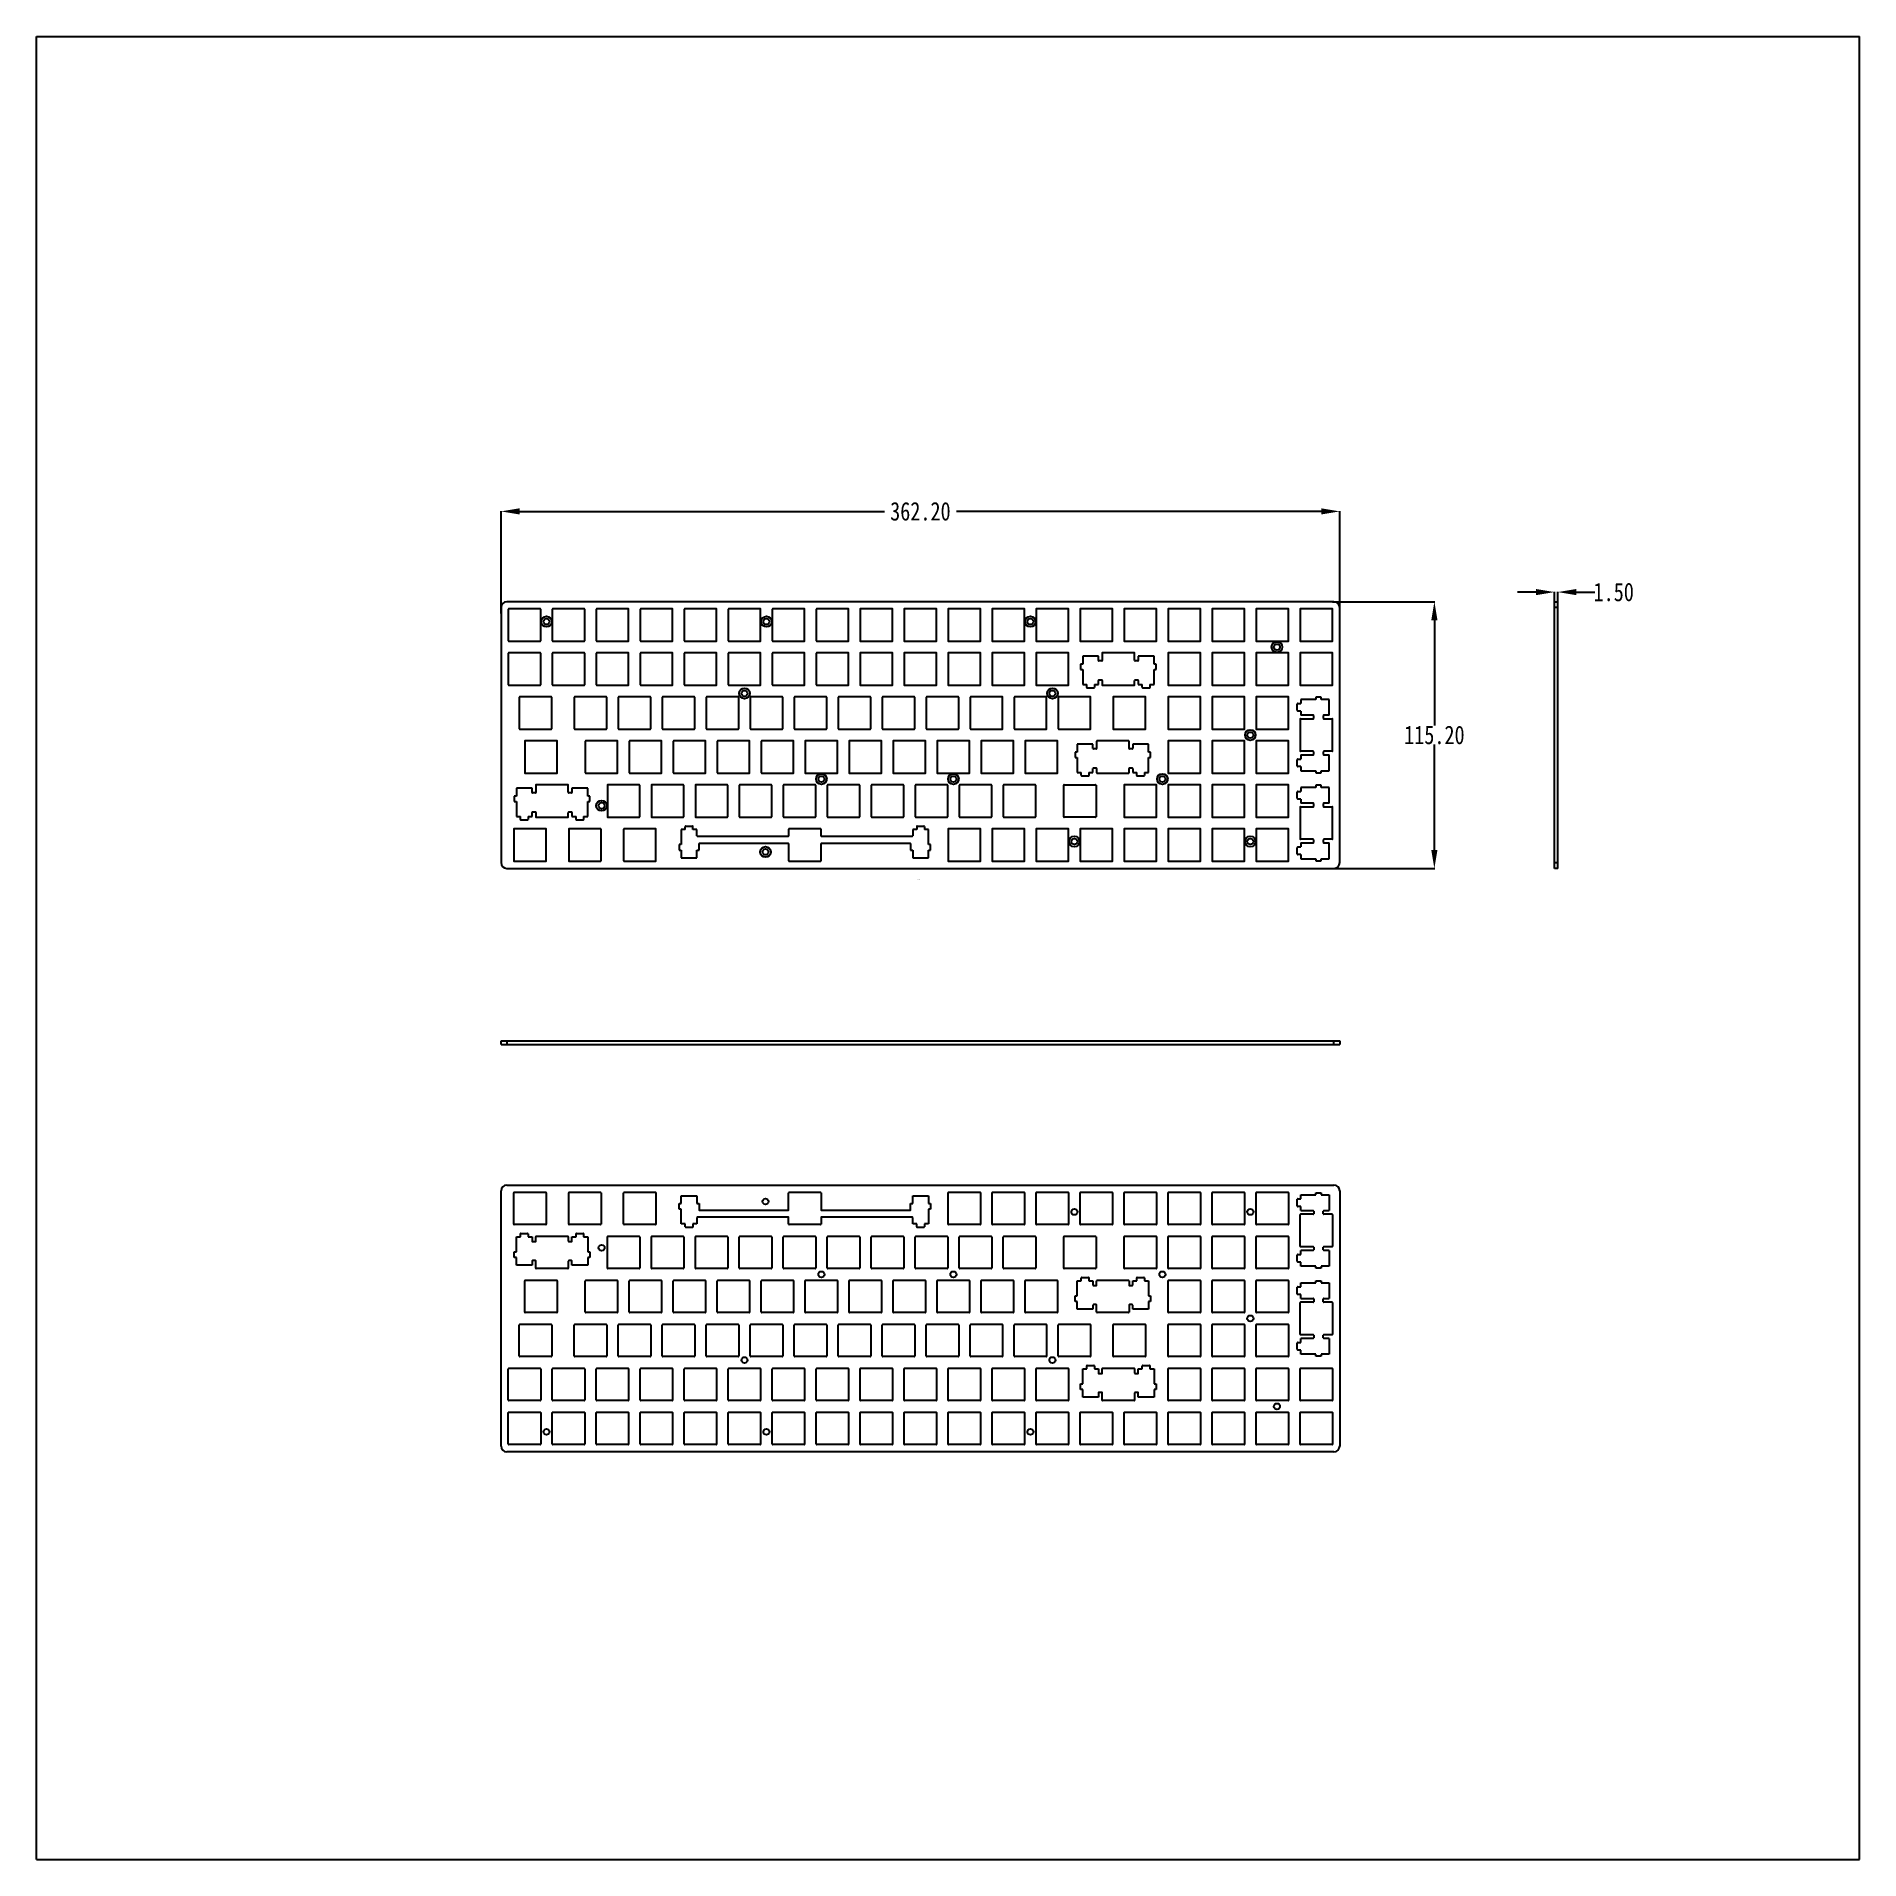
# Model space of a CAD drawing. Header units: inches. Extents: x -14 to 774, y -124 to 663.
import ezdxf
from ezdxf.enums import TextEntityAlignment as Align

# ---------------------------------------------------------------- set-up
doc = ezdxf.new("R2010")
doc.units = ezdxf.units.IN
doc.header["$LTSCALE"] = 51.326917
doc.header["$MEASUREMENT"] = 0
doc.header["$PDMODE"] = 3
doc.header["$PDSIZE"] = 0.3125
doc.layers.get('0').update_dxf_attribs({"linetype": 'CONTINUOUS'})
doc.layers.get('Defpoints').update_dxf_attribs({"linetype": 'CONTINUOUS'})
doc.styles.get("Standard").update_dxf_attribs({"font": 'txt', "width": 0.8})
doc.dimstyles.get("Standard").update_dxf_attribs({"dimtxt": 0.15625, "dimasz": 0.1875, "dimexe": 0.125, "dimexo": 0.0625, "dimgap": 0.09, "dimtad": 0, "dimtih": 1, "dimtoh": 1, "dimzin": 4, "dimdsep": 46, "dimtxsty": 'Standard', "dimblk": '_FILLED', "dimblk1": '_FILLED', "dimblk2": '_FILLED', "dimcen": 0.09, "dimazin": 1, "dimtp": 0.01, "dimtm": 0.01, "dimtfac": 1, "dimtofl": 0, "dimtmove": 0, "dimatfit": 3, "dimldrblk": '_FILLED', "dimfxl": 1, "dimtolj": 1, "dimtzin": 4, "dimarcsym": 0})

msp = doc.modelspace()

# ---------------------------------------------------------------- texts
at = {"color": 2, "linetype": 'Continuous', "width": 0.8}
for s, p in [('比例 ', (367.36, 298.72)), ('25.400', (368.11, 298.72))]:
    msp.add_text(s, height=0.1562, dxfattribs=at).set_placement(p, align=Align.RIGHT)

# ---------------------------------------------------------------- blocks, each defined once
blk = doc.blocks.new('_FILLED')
at = {"color": 0, "linetype": 'ByBlock'}
blk.add_solid([(0, 0), (-1, 0.167), (-1, -0.167)], dxfattribs=at)
blk = doc.blocks.new('*D1')
at = {"color": 0, "lineweight": -2, "transparency": 16777216}
for p, q in [((546.17, 418.82), (590.23, 418.82)), ((541.32, 303.62), (590.23, 303.62))]:
    blk.add_line(p, q, dxfattribs=at)
at = {"color": 3, "lineweight": -2, "transparency": 16777216}
for p, q in [((590.1, 410.82), (590.1, 365.31)), ((590.1, 311.62), (590.1, 357.13))]:
    blk.add_line(p, q, dxfattribs=at)
at = {"layer": 'Defpoints', "color": 0, "transparency": 16777216}
for p in [(546.11, 418.82), (541.26, 303.62), (590.1, 303.62)]:
    blk.add_point(p, dxfattribs=at)
at = {"color": 3, "lineweight": -2, "transparency": 16777216, "xscale": 8, "yscale": 8, "zscale": 8}
for p, rotation in [((590.1, 418.82), 90), ((590.1, 303.62), 270)]:
    blk.add_blockref('_FILLED', p, dxfattribs=dict(at, rotation=rotation))
at = {"color": 3, "transparency": 16777216, "insert": (590.1, 361.22), "char_height": 8, "attachment_point": 5}
blk.add_mtext('\\A1;115.20', dxfattribs=at)
blk = doc.blocks.new('*D2')
at = {"color": 0, "lineweight": -2, "transparency": 16777216}
for p, q in [((187.01, 413.72), (187.01, 457.94)), ((549.21, 413.72), (549.21, 457.94))]:
    blk.add_line(p, q, dxfattribs=at)
at = {"color": 3, "lineweight": -2, "transparency": 16777216}
for p, q in [((195.01, 457.82), (352.55, 457.82)), ((541.21, 457.82), (383.67, 457.82))]:
    blk.add_line(p, q, dxfattribs=at)
at = {"layer": 'Defpoints', "color": 0, "transparency": 16777216}
for p in [(549.21, 457.82), (187.01, 413.66), (549.21, 413.66)]:
    blk.add_point(p, dxfattribs=at)
at = {"color": 3, "lineweight": -2, "transparency": 16777216, "xscale": 8, "yscale": 8, "zscale": 8, "rotation": 180}
blk.add_blockref('_FILLED', (187.01, 457.82), dxfattribs=at)
at = {"color": 3, "lineweight": -2, "transparency": 16777216, "xscale": 8, "yscale": 8, "zscale": 8}
blk.add_blockref('_FILLED', (549.21, 457.82), dxfattribs=at)
at = {"color": 3, "transparency": 16777216, "insert": (368.11, 457.82), "char_height": 8, "attachment_point": 5}
blk.add_mtext('\\A1;362.20', dxfattribs=at)
blk = doc.blocks.new('*D3')
at = {"color": 3, "lineweight": -2, "transparency": 16777216}
for p, q in [((633.97, 422.97), (625.97, 422.97)), ((651.47, 422.97), (659.47, 422.97))]:
    blk.add_line(p, q, dxfattribs=at)
at = {"color": 0, "lineweight": -2, "transparency": 16777216}
for p, q in [((641.97, 416.38), (641.97, 423.09)), ((643.47, 416.38), (643.47, 423.09))]:
    blk.add_line(p, q, dxfattribs=at)
at = {"layer": 'Defpoints', "color": 0, "transparency": 16777216}
for p in [(643.47, 422.97), (641.97, 416.32), (643.47, 416.32)]:
    blk.add_point(p, dxfattribs=at)
at = {"color": 3, "lineweight": -2, "transparency": 16777216, "xscale": 8, "yscale": 8, "zscale": 8}
blk.add_blockref('_FILLED', (641.97, 422.97), dxfattribs=at)
at = {"color": 3, "lineweight": -2, "transparency": 16777216, "xscale": 8, "yscale": 8, "zscale": 8, "rotation": 180}
blk.add_blockref('_FILLED', (643.47, 422.97), dxfattribs=at)
at = {"color": 3, "transparency": 16777216, "insert": (667.56, 422.97), "char_height": 8, "attachment_point": 5}
blk.add_mtext('\\A1;1.50', dxfattribs=at)

# ---------------------------------------------------------------- dimensions: what is measured, and where the dimension line sits
for base, p1, p2, picture, middle in [((549.21, 457.819), (187.01, 413.659), (549.21, 413.659), '*D2', (368.11, 457.819)), ((643.467, 422.966), (641.967, 416.32), (643.467, 416.32), '*D3', (667.557, 422.966))]:
    dim = msp.add_linear_dim(base=base, p1=p1, p2=p2, dimstyle='Standard', override={"dimtxt": 8, "dimasz": 8, "dimzin": 0, "dimcen": 8.39895, "dimclrd": 3, "dimclrt": 3, "dimadec": 0, "dimazin": 0, "dimtp": 0, "dimtm": 0, "dimtzin": 0})
    dim.commit()
    dim.dimension.update_dxf_attribs({"geometry": picture, "text_midpoint": middle})
dim = msp.add_linear_dim(base=(590.101, 303.62), p1=(546.108, 418.82), p2=(541.26, 303.62), angle=90, dimstyle='Standard', override={"dimtxt": 8, "dimasz": 8, "dimzin": 0, "dimcen": 8.39895, "dimclrd": 3, "dimclrt": 3, "dimadec": 0, "dimazin": 0, "dimtp": 0, "dimtm": 0, "dimtzin": 0})
dim.commit()
dim.dimension.update_dxf_attribs({"geometry": '*D1', "text_midpoint": (590.101, 361.22)})

# ---------------------------------------------------------------- linework, layer by layer
at = {"color": 7, "linetype": 'Continuous'}
for p, q in [((-13.668, -124.457), (-13.668, 662.945)), ((-13.668, 662.945), (773.733, 662.945)), ((773.733, -124.457), (773.733, 662.945)), ((546.71, 418.82), (189.51, 418.82)), ((641.967, 303.62), (641.967, 418.82)), ((641.967, 418.82), (643.467, 418.82)), ((643.467, 303.62), (643.467, 418.82)), ((187.01, 416.32), (187.01, 306.12)), ((190.11, 415.52), (190.11, 401.92)), ((203.91, 415.72), (190.31, 415.72)), ((204.11, 401.92), (204.11, 415.52)), ((209.11, 415.52), (209.11, 401.92)), ((222.91, 415.72), (209.31, 415.72)), ((223.11, 401.92), (223.11, 415.52)), ((228.11, 415.52), (228.11, 401.92)), ((241.91, 415.72), (228.31, 415.72)), ((242.11, 401.92), (242.11, 415.52)), ((247.11, 415.52), (247.11, 401.92)), ((260.91, 415.72), (247.31, 415.72)), ((261.11, 401.92), (261.11, 415.52)), ((266.11, 415.52), (266.11, 401.92)), ((279.91, 415.72), (266.31, 415.72)), ((280.11, 401.92), (280.11, 415.52)), ((285.11, 415.52), (285.11, 401.92)), ((298.91, 415.72), (285.31, 415.72)), ((299.11, 401.92), (299.11, 415.52)), ((304.11, 415.52), (304.11, 401.92)), ((317.91, 415.72), (304.31, 415.72)), ((318.11, 401.92), (318.11, 415.52)), ((323.11, 415.52), (323.11, 401.92)), ((336.91, 415.72), (323.31, 415.72)), ((337.11, 401.92), (337.11, 415.52)), ((342.11, 415.52), (342.11, 401.92)), ((355.91, 415.72), (342.31, 415.72)), ((356.11, 401.92), (356.11, 415.52)), ((361.11, 415.52), (361.11, 401.92)), ((374.91, 415.72), (361.31, 415.72)), ((375.11, 401.92), (375.11, 415.52)), ((380.11, 415.52), (380.11, 401.92)), ((393.91, 415.72), (380.31, 415.72)), ((394.11, 401.92), (394.11, 415.52)), ((399.11, 415.52), (399.11, 401.92)), ((412.91, 415.72), (399.31, 415.72)), ((413.11, 401.92), (413.11, 415.52)), ((418.11, 415.52), (418.11, 401.92)), ((431.91, 415.72), (418.31, 415.72)), ((432.11, 401.92), (432.11, 415.52)), ((437.11, 415.52), (437.11, 401.92)), ((450.91, 415.72), (437.31, 415.72)), ((451.11, 401.92), (451.11, 415.52)), ((456.11, 415.52), (456.11, 401.92)), ((469.91, 415.72), (456.31, 415.72)), ((470.11, 401.92), (470.11, 415.52)), ((475.11, 415.52), (475.11, 401.92)), ((488.91, 415.72), (475.31, 415.72)), ((489.11, 401.92), (489.11, 415.52)), ((494.11, 415.52), (494.11, 401.92)), ((507.91, 415.72), (494.31, 415.72)), ((508.11, 401.92), (508.11, 415.52)), ((513.11, 415.52), (513.11, 401.92)), ((526.91, 415.72), (513.31, 415.72)), ((527.11, 401.92), (527.11, 415.52)), ((532.11, 415.52), (532.11, 401.92)), ((545.91, 415.72), (532.31, 415.72)), ((546.11, 401.92), (546.11, 415.52)), ((549.21, 306.12), (549.21, 416.32)), ((643.467, 416.32), (641.967, 416.32)), ((190.31, 401.72), (203.91, 401.72)), ((209.31, 401.72), (222.91, 401.72)), ((228.31, 401.72), (241.91, 401.72)), ((247.31, 401.72), (260.91, 401.72)), ((266.31, 401.72), (279.91, 401.72)), ((285.31, 401.72), (298.91, 401.72)), ((304.31, 401.72), (317.91, 401.72)), ((323.31, 401.72), (336.91, 401.72)), ((342.31, 401.72), (355.91, 401.72)), ((361.31, 401.72), (374.91, 401.72)), ((380.31, 401.72), (393.91, 401.72)), ((399.31, 401.72), (412.91, 401.72)), ((418.31, 401.72), (431.91, 401.72)), ((437.31, 401.72), (450.91, 401.72)), ((456.31, 401.72), (469.91, 401.72)), ((475.31, 401.72), (488.91, 401.72)), ((494.31, 401.72), (507.91, 401.72)), ((513.31, 401.72), (526.91, 401.72)), ((532.31, 401.72), (545.91, 401.72)), ((190.11, 396.52), (190.11, 382.92)), ((203.91, 396.72), (190.31, 396.72)), ((204.11, 382.92), (204.11, 396.52)), ((209.11, 396.52), (209.11, 382.92)), ((222.91, 396.72), (209.31, 396.72)), ((223.11, 382.92), (223.11, 396.52)), ((228.11, 396.52), (228.11, 382.92)), ((241.91, 396.72), (228.31, 396.72)), ((242.11, 382.92), (242.11, 396.52)), ((247.11, 396.52), (247.11, 382.92)), ((260.91, 396.72), (247.31, 396.72)), ((261.11, 382.92), (261.11, 396.52)), ((266.11, 396.52), (266.11, 382.92)), ((279.91, 396.72), (266.31, 396.72)), ((280.11, 382.92), (280.11, 396.52)), ((285.11, 396.52), (285.11, 382.92)), ((298.91, 396.72), (285.31, 396.72)), ((299.11, 382.92), (299.11, 396.52)), ((304.11, 396.52), (304.11, 382.92)), ((317.91, 396.72), (304.31, 396.72)), ((318.11, 382.92), (318.11, 396.52)), ((323.11, 396.52), (323.11, 382.92)), ((336.91, 396.72), (323.31, 396.72)), ((337.11, 382.92), (337.11, 396.52)), ((342.11, 396.52), (342.11, 382.92)), ((355.91, 396.72), (342.31, 396.72)), ((356.11, 382.92), (356.11, 396.52)), ((361.11, 396.52), (361.11, 382.92)), ((374.91, 396.72), (361.31, 396.72)), ((375.11, 382.92), (375.11, 396.52)), ((380.11, 396.52), (380.11, 382.92)), ((393.91, 396.72), (380.31, 396.72)), ((394.11, 382.92), (394.11, 396.52)), ((399.11, 396.52), (399.11, 382.92)), ((412.91, 396.72), (399.31, 396.72)), ((413.11, 382.92), (413.11, 396.52)), ((418.11, 396.52), (418.11, 382.92)), ((431.91, 396.72), (418.31, 396.72)), ((432.11, 382.92), (432.11, 396.52)), ((445.01, 395.22), (438.21, 395.22)), ((438.21, 395.22), (438.21, 391.87)), ((445.01, 393.42), (445.01, 395.22)), ((446.61, 396.52), (446.61, 393.42)), ((460.41, 396.72), (446.81, 396.72)), ((460.61, 393.42), (460.61, 396.52)), ((469.01, 395.22), (462.21, 395.22)), ((462.21, 395.22), (462.21, 393.42)), ((469.01, 391.87), (469.01, 395.22)), ((475.11, 396.52), (475.11, 382.92)), ((488.91, 396.72), (475.31, 396.72)), ((489.11, 382.92), (489.11, 396.52)), ((494.11, 396.52), (494.11, 382.92)), ((507.91, 396.72), (494.31, 396.72)), ((508.11, 382.92), (508.11, 396.52)), ((513.11, 396.52), (513.11, 382.92)), ((526.91, 396.72), (513.31, 396.72)), ((527.11, 382.92), (527.11, 396.52)), ((532.11, 396.52), (532.11, 382.92)), ((545.91, 396.72), (532.31, 396.72)), ((546.11, 382.92), (546.11, 396.52)), ((438.21, 391.87), (437.31, 391.87)), ((437.31, 391.87), (437.31, 389.47)), ((437.31, 389.47), (438.21, 389.47)), ((438.21, 389.47), (438.21, 383.02)), ((446.41, 393.22), (445.21, 393.22)), ((462.01, 393.22), (460.81, 393.22)), ((469.91, 391.87), (469.01, 391.87)), ((469.01, 389.47), (469.91, 389.47)), ((469.01, 383.02), (469.01, 389.47)), ((469.91, 389.47), (469.91, 391.87)), ((190.31, 382.72), (203.91, 382.72)), ((209.31, 382.72), (222.91, 382.72)), ((228.31, 382.72), (241.91, 382.72)), ((247.31, 382.72), (260.91, 382.72)), ((266.31, 382.72), (279.91, 382.72)), ((285.31, 382.72), (298.91, 382.72)), ((304.31, 382.72), (317.91, 382.72)), ((323.31, 382.72), (336.91, 382.72)), ((342.31, 382.72), (355.91, 382.72)), ((361.31, 382.72), (374.91, 382.72)), ((380.31, 382.72), (393.91, 382.72)), ((399.31, 382.72), (412.91, 382.72)), ((418.31, 382.72), (431.91, 382.72)), ((438.21, 383.02), (439.96, 383.02)), ((439.96, 381.72), (439.96, 383.02)), ((443.06, 381.52), (440.16, 381.52)), ((443.26, 383.02), (445.01, 383.02)), ((443.26, 383.02), (443.26, 381.72)), ((445.01, 383.02), (445.01, 384.82)), ((445.21, 385.02), (446.41, 385.02)), ((446.61, 384.82), (446.61, 382.92)), ((446.81, 382.72), (460.41, 382.72)), ((460.61, 382.92), (460.61, 384.82)), ((460.81, 385.02), (462.01, 385.02)), ((462.21, 384.82), (462.21, 383.02)), ((462.21, 383.02), (463.96, 383.02)), ((463.96, 381.72), (463.96, 383.02)), ((467.06, 381.52), (464.16, 381.52)), ((467.26, 383.02), (469.01, 383.02)), ((467.26, 383.02), (467.26, 381.72)), ((475.31, 382.72), (488.91, 382.72)), ((494.31, 382.72), (507.91, 382.72)), ((513.31, 382.72), (526.91, 382.72)), ((532.31, 382.72), (545.91, 382.72)), ((194.875, 377.52), (194.875, 363.92)), ((208.675, 377.72), (195.075, 377.72)), ((208.875, 363.92), (208.875, 377.52)), ((218.64, 377.52), (218.64, 363.92)), ((232.44, 377.72), (218.84, 377.72)), ((232.64, 363.92), (232.64, 377.52)), ((237.64, 377.52), (237.64, 363.92)), ((251.44, 377.72), (237.84, 377.72)), ((251.64, 363.92), (251.64, 377.52)), ((256.64, 377.52), (256.64, 363.92)), ((270.44, 377.72), (256.84, 377.72)), ((270.64, 363.92), (270.64, 377.52)), ((275.64, 377.52), (275.64, 363.92)), ((289.44, 377.72), (275.84, 377.72)), ((289.64, 363.92), (289.64, 377.52)), ((294.64, 377.52), (294.64, 363.92)), ((308.44, 377.72), (294.84, 377.72)), ((308.64, 363.92), (308.64, 377.52)), ((313.64, 377.52), (313.64, 363.92)), ((327.44, 377.72), (313.84, 377.72)), ((327.64, 363.92), (327.64, 377.52)), ((332.64, 377.52), (332.64, 363.92)), ((346.44, 377.72), (332.84, 377.72)), ((346.64, 363.92), (346.64, 377.52)), ((351.64, 377.52), (351.64, 363.92)), ((365.44, 377.72), (351.84, 377.72)), ((365.64, 363.92), (365.64, 377.52)), ((370.64, 377.52), (370.64, 363.92)), ((384.44, 377.72), (370.84, 377.72)), ((384.64, 363.92), (384.64, 377.52)), ((389.64, 377.52), (389.64, 363.92)), ((403.44, 377.72), (389.84, 377.72)), ((403.64, 363.92), (403.64, 377.52)), ((408.64, 377.52), (408.64, 363.92)), ((422.44, 377.72), (408.84, 377.72)), ((422.64, 363.92), (422.64, 377.52)), ((427.64, 377.52), (427.64, 363.92)), ((441.44, 377.72), (427.84, 377.72)), ((441.64, 363.92), (441.64, 377.52)), ((451.37, 377.52), (451.37, 363.92)), ((465.17, 377.72), (451.57, 377.72)), ((465.37, 363.92), (465.37, 377.52)), ((475.11, 377.52), (475.11, 363.92)), ((488.91, 377.72), (475.31, 377.72)), ((489.11, 363.92), (489.11, 377.52)), ((494.11, 377.52), (494.11, 363.92)), ((507.91, 377.72), (494.31, 377.72)), ((508.11, 363.92), (508.11, 377.52)), ((513.11, 377.52), (513.11, 363.92)), ((526.91, 377.72), (513.31, 377.72)), ((527.11, 363.92), (527.11, 377.52)), ((530.91, 371.77), (530.91, 374.67)), ((531.11, 374.87), (532.41, 374.87)), ((532.41, 371.57), (531.11, 371.57)), ((538.86, 376.62), (532.41, 376.62)), ((532.41, 376.62), (532.41, 374.87)), ((532.41, 371.57), (532.41, 369.82)), ((541.26, 377.52), (538.86, 377.52)), ((538.86, 377.52), (538.86, 376.62)), ((541.26, 376.62), (541.26, 377.52)), ((544.61, 376.62), (541.26, 376.62)), ((544.61, 369.82), (544.61, 376.62)), ((195.075, 363.72), (208.675, 363.72)), ((218.84, 363.72), (232.44, 363.72)), ((237.84, 363.72), (251.44, 363.72)), ((256.84, 363.72), (270.44, 363.72)), ((275.84, 363.72), (289.44, 363.72)), ((294.84, 363.72), (308.44, 363.72)), ((313.84, 363.72), (327.44, 363.72)), ((332.84, 363.72), (346.44, 363.72)), ((351.84, 363.72), (365.44, 363.72)), ((370.84, 363.72), (384.44, 363.72)), ((389.84, 363.72), (403.44, 363.72)), ((408.84, 363.72), (422.44, 363.72)), ((427.84, 363.72), (441.44, 363.72)), ((451.57, 363.72), (465.17, 363.72)), ((475.31, 363.72), (488.91, 363.72)), ((494.31, 363.72), (507.91, 363.72)), ((513.31, 363.72), (526.91, 363.72)), ((532.11, 368.02), (532.11, 354.42)), ((532.31, 368.22), (537.81, 368.22)), ((537.81, 369.82), (532.41, 369.82)), ((538.01, 368.42), (538.01, 369.62)), ((542.11, 369.62), (542.11, 368.42)), ((544.61, 369.82), (542.31, 369.82)), ((542.31, 368.22), (545.91, 368.22)), ((546.11, 354.42), (546.11, 368.02)), ((197.255, 358.52), (197.255, 344.92)), ((211.055, 358.72), (197.455, 358.72)), ((211.255, 344.92), (211.255, 358.52)), ((223.355, 358.52), (223.355, 344.92)), ((237.155, 358.72), (223.555, 358.72)), ((237.355, 344.92), (237.355, 358.52)), ((242.355, 358.52), (242.355, 344.92)), ((256.155, 358.72), (242.555, 358.72)), ((256.355, 344.92), (256.355, 358.52)), ((261.355, 358.52), (261.355, 344.92)), ((275.155, 358.72), (261.555, 358.72)), ((275.355, 344.92), (275.355, 358.52)), ((280.355, 358.52), (280.355, 344.92)), ((294.155, 358.72), (280.555, 358.72)), ((294.355, 344.92), (294.355, 358.52)), ((299.355, 358.52), (299.355, 344.92)), ((313.155, 358.72), (299.555, 358.72)), ((313.355, 344.92), (313.355, 358.52)), ((318.355, 358.52), (318.355, 344.92)), ((332.155, 358.72), (318.555, 358.72)), ((332.355, 344.92), (332.355, 358.52)), ((337.355, 358.52), (337.355, 344.92)), ((351.155, 358.72), (337.555, 358.72)), ((351.355, 344.92), (351.355, 358.52)), ((356.355, 358.52), (356.355, 344.92)), ((370.155, 358.72), (356.555, 358.72)), ((370.355, 344.92), (370.355, 358.52)), ((375.355, 358.52), (375.355, 344.92)), ((389.155, 358.72), (375.555, 358.72)), ((389.355, 344.92), (389.355, 358.52)), ((394.355, 358.52), (394.355, 344.92)), ((408.155, 358.72), (394.555, 358.72)), ((408.355, 344.92), (408.355, 358.52)), ((413.355, 358.52), (413.355, 344.92)), ((427.155, 358.72), (413.555, 358.72)), ((427.355, 344.92), (427.355, 358.52)), ((442.635, 357.22), (435.835, 357.22)), ((435.835, 357.22), (435.835, 353.87)), ((442.635, 355.42), (442.635, 357.22)), ((444.035, 355.22), (442.835, 355.22)), ((444.235, 358.52), (444.235, 355.42)), ((458.035, 358.72), (444.435, 358.72)), ((458.235, 355.42), (458.235, 358.52)), ((459.635, 355.22), (458.435, 355.22)), ((466.635, 357.22), (459.835, 357.22)), ((459.835, 357.22), (459.835, 355.42)), ((466.635, 353.87), (466.635, 357.22)), ((475.11, 358.52), (475.11, 344.92)), ((488.91, 358.72), (475.31, 358.72)), ((489.11, 344.92), (489.11, 358.52)), ((494.11, 358.52), (494.11, 344.92)), ((507.91, 358.72), (494.31, 358.72)), ((508.11, 344.92), (508.11, 358.52)), ((513.11, 358.52), (513.11, 344.92)), ((526.91, 358.72), (513.31, 358.72)), ((527.11, 344.92), (527.11, 358.52)), ((435.835, 353.87), (434.935, 353.87)), ((434.935, 353.87), (434.935, 351.47)), ((434.935, 351.47), (435.835, 351.47)), ((435.835, 351.47), (435.835, 345.02)), ((442.635, 345.02), (442.635, 346.82)), ((442.835, 347.02), (444.035, 347.02)), ((444.235, 346.82), (444.235, 344.92)), ((458.235, 344.92), (458.235, 346.82)), ((458.435, 347.02), (459.635, 347.02)), ((459.835, 346.82), (459.835, 345.02)), ((467.535, 353.87), (466.635, 353.87)), ((466.635, 351.47), (467.535, 351.47)), ((466.635, 345.02), (466.635, 351.47)), ((467.535, 351.47), (467.535, 353.87)), ((530.91, 347.77), (530.91, 350.67)), ((531.11, 350.87), (532.41, 350.87)), ((532.41, 347.57), (531.11, 347.57)), ((537.81, 354.22), (532.31, 354.22)), ((532.41, 352.62), (537.81, 352.62)), ((532.41, 352.62), (532.41, 350.87)), ((532.41, 347.57), (532.41, 345.82)), ((538.01, 352.82), (538.01, 354.02)), ((542.11, 354.02), (542.11, 352.82)), ((545.91, 354.22), (542.31, 354.22)), ((542.31, 352.62), (544.61, 352.62)), ((544.61, 345.82), (544.61, 352.62)), ((197.455, 344.72), (211.055, 344.72)), ((202.015, 339.52), (202.015, 336.42)), ((215.815, 339.72), (202.215, 339.72)), ((216.015, 336.42), (216.015, 339.52)), ((223.555, 344.72), (237.155, 344.72)), ((232.905, 339.52), (232.905, 325.92)), ((246.705, 339.72), (233.105, 339.72)), ((242.555, 344.72), (256.155, 344.72)), ((246.905, 325.92), (246.905, 339.52)), ((251.905, 339.52), (251.905, 325.92)), ((265.705, 339.72), (252.105, 339.72)), ((261.555, 344.72), (275.155, 344.72)), ((265.905, 325.92), (265.905, 339.52)), ((270.905, 339.52), (270.905, 325.92)), ((284.705, 339.72), (271.105, 339.72)), ((280.555, 344.72), (294.155, 344.72)), ((284.905, 325.92), (284.905, 339.52)), ((289.905, 339.52), (289.905, 325.92)), ((303.705, 339.72), (290.105, 339.72)), ((299.555, 344.72), (313.155, 344.72)), ((303.905, 325.92), (303.905, 339.52)), ((308.905, 339.52), (308.905, 325.92)), ((322.705, 339.72), (309.105, 339.72)), ((318.555, 344.72), (332.155, 344.72)), ((322.905, 325.92), (322.905, 339.52)), ((327.905, 339.52), (327.905, 325.92)), ((341.705, 339.72), (328.105, 339.72)), ((337.555, 344.72), (351.155, 344.72)), ((341.905, 325.92), (341.905, 339.52)), ((346.905, 339.52), (346.905, 325.92)), ((360.705, 339.72), (347.105, 339.72)), ((356.555, 344.72), (370.155, 344.72)), ((360.905, 325.92), (360.905, 339.52)), ((365.905, 339.52), (365.905, 325.92)), ((379.705, 339.72), (366.105, 339.72)), ((375.555, 344.72), (389.155, 344.72)), ((379.905, 325.92), (379.905, 339.52)), ((384.905, 339.52), (384.905, 325.92)), ((398.705, 339.72), (385.105, 339.72)), ((394.555, 344.72), (408.155, 344.72)), ((398.905, 325.92), (398.905, 339.52)), ((403.905, 339.52), (403.905, 325.92)), ((417.705, 339.72), (404.105, 339.72)), ((413.555, 344.72), (427.155, 344.72)), ((417.905, 325.92), (417.905, 339.52)), ((430.005, 325.92), (430.005, 339.52)), ((430.205, 339.72), (443.805, 339.72)), ((435.835, 345.02), (437.585, 345.02)), ((437.585, 343.72), (437.585, 345.02)), ((440.685, 343.52), (437.785, 343.52)), ((440.885, 345.02), (442.635, 345.02)), ((440.885, 345.02), (440.885, 343.72)), ((444.005, 339.52), (444.005, 325.92)), ((444.435, 344.72), (458.035, 344.72)), ((456.11, 339.52), (456.11, 325.92)), ((469.91, 339.72), (456.31, 339.72)), ((459.835, 345.02), (461.585, 345.02)), ((461.585, 343.72), (461.585, 345.02)), ((464.685, 343.52), (461.785, 343.52)), ((464.885, 345.02), (466.635, 345.02)), ((464.885, 345.02), (464.885, 343.72)), ((470.11, 325.92), (470.11, 339.52)), ((475.11, 339.52), (475.11, 325.92)), ((475.31, 344.72), (488.91, 344.72)), ((488.91, 339.72), (475.31, 339.72)), ((489.11, 325.92), (489.11, 339.52)), ((494.11, 339.52), (494.11, 325.92)), ((494.31, 344.72), (507.91, 344.72)), ((507.91, 339.72), (494.31, 339.72)), ((508.11, 325.92), (508.11, 339.52)), ((513.11, 339.52), (513.11, 325.92)), ((513.31, 344.72), (526.91, 344.72)), ((526.91, 339.72), (513.31, 339.72)), ((527.11, 325.92), (527.11, 339.52)), ((532.41, 345.82), (538.86, 345.82)), ((538.86, 338.62), (532.41, 338.62)), ((532.41, 338.62), (532.41, 336.87)), ((538.86, 345.82), (538.86, 344.92)), ((538.86, 344.92), (541.26, 344.92)), ((541.26, 339.52), (538.86, 339.52)), ((538.86, 339.52), (538.86, 338.62)), ((541.26, 345.82), (544.61, 345.82)), ((541.26, 344.92), (541.26, 345.82)), ((541.26, 338.62), (541.26, 339.52)), ((544.61, 338.62), (541.26, 338.62)), ((544.61, 331.82), (544.61, 338.62)), ((192.715, 334.87), (192.715, 332.47)), ((193.615, 334.87), (192.715, 334.87)), ((192.715, 332.47), (193.615, 332.47)), ((193.615, 338.22), (193.615, 334.87)), ((200.415, 338.22), (193.615, 338.22)), ((193.615, 332.47), (193.615, 326.02)), ((200.415, 336.42), (200.415, 338.22)), ((201.815, 336.22), (200.615, 336.22)), ((217.415, 336.22), (216.215, 336.22)), ((217.615, 338.22), (217.615, 336.42)), ((224.415, 338.22), (217.615, 338.22)), ((224.415, 334.87), (224.415, 338.22)), ((225.315, 334.87), (224.415, 334.87)), ((224.415, 326.02), (224.415, 332.47)), ((224.415, 332.47), (225.315, 332.47)), ((225.315, 332.47), (225.315, 334.87)), ((530.91, 333.77), (530.91, 336.67)), ((531.11, 336.87), (532.41, 336.87)), ((532.41, 333.57), (531.11, 333.57)), ((532.41, 333.57), (532.41, 331.82)), ((537.81, 331.82), (532.41, 331.82)), ((538.01, 330.42), (538.01, 331.62)), ((542.11, 331.62), (542.11, 330.42)), ((544.61, 331.82), (542.31, 331.82)), ((193.615, 326.02), (195.365, 326.02)), ((195.365, 324.72), (195.365, 326.02)), ((198.465, 324.52), (195.565, 324.52)), ((198.665, 326.02), (198.665, 324.72)), ((198.665, 326.02), (200.415, 326.02)), ((200.415, 326.02), (200.415, 327.82)), ((200.615, 328.02), (201.815, 328.02)), ((202.015, 327.82), (202.015, 325.92)), ((202.215, 325.72), (215.815, 325.72)), ((216.015, 325.92), (216.015, 327.82)), ((216.215, 328.02), (217.415, 328.02)), ((217.615, 327.82), (217.615, 326.02)), ((217.615, 326.02), (219.365, 326.02)), ((219.365, 324.72), (219.365, 326.02)), ((222.465, 324.52), (219.565, 324.52)), ((222.665, 326.02), (222.665, 324.72)), ((222.665, 326.02), (224.415, 326.02)), ((233.105, 325.72), (246.705, 325.72)), ((252.105, 325.72), (265.705, 325.72)), ((271.105, 325.72), (284.705, 325.72)), ((290.105, 325.72), (303.705, 325.72)), ((309.105, 325.72), (322.705, 325.72)), ((328.105, 325.72), (341.705, 325.72)), ((347.105, 325.72), (360.705, 325.72)), ((366.105, 325.72), (379.705, 325.72)), ((385.105, 325.72), (398.705, 325.72)), ((404.105, 325.72), (417.705, 325.72)), ((443.805, 325.72), (430.205, 325.72)), ((456.31, 325.72), (469.91, 325.72)), ((475.31, 325.72), (488.91, 325.72)), ((494.31, 325.72), (507.91, 325.72)), ((513.31, 325.72), (526.91, 325.72)), ((532.11, 330.02), (532.11, 316.42)), ((532.31, 330.22), (537.81, 330.22)), ((542.31, 330.22), (545.91, 330.22)), ((546.11, 316.42), (546.11, 330.02)), ((192.49, 320.52), (192.49, 306.92)), ((206.29, 320.72), (192.69, 320.72)), ((206.49, 306.92), (206.49, 320.52)), ((216.2, 320.52), (216.2, 306.92)), ((230, 320.72), (216.4, 320.72)), ((230.2, 306.92), (230.2, 320.52)), ((239.91, 320.52), (239.91, 306.92)), ((253.71, 320.72), (240.11, 320.72)), ((253.91, 306.92), (253.91, 320.52)), ((264.8, 320.42), (264.8, 313.97)), ((266.55, 320.42), (264.8, 320.42)), ((266.55, 320.42), (266.55, 321.72)), ((266.75, 321.92), (269.65, 321.92)), ((269.85, 320.42), (269.85, 321.72)), ((271.6, 320.42), (269.85, 320.42)), ((271.6, 317.67), (271.6, 320.42)), ((311, 317.47), (271.8, 317.47)), ((311.2, 320.52), (311.2, 317.67)), ((325, 320.72), (311.4, 320.72)), ((325.2, 317.67), (325.2, 320.52)), ((364.6, 317.47), (325.4, 317.47)), ((366.55, 320.42), (364.8, 320.42)), ((364.8, 320.42), (364.8, 317.67)), ((366.55, 321.72), (366.55, 320.42)), ((366.75, 321.92), (369.65, 321.92)), ((369.85, 321.72), (369.85, 320.42)), ((371.6, 320.42), (369.85, 320.42)), ((371.6, 313.97), (371.6, 320.42)), ((380.11, 320.52), (380.11, 306.92)), ((393.91, 320.72), (380.31, 320.72)), ((394.11, 306.92), (394.11, 320.52)), ((399.11, 320.52), (399.11, 306.92)), ((412.91, 320.72), (399.31, 320.72)), ((413.11, 306.92), (413.11, 320.52)), ((418.11, 320.52), (418.11, 306.92)), ((431.91, 320.72), (418.31, 320.72)), ((432.11, 306.92), (432.11, 320.52)), ((437.11, 320.52), (437.11, 306.92)), ((450.91, 320.72), (437.31, 320.72)), ((451.11, 306.92), (451.11, 320.52)), ((456.11, 320.52), (456.11, 306.92)), ((469.91, 320.72), (456.31, 320.72)), ((470.11, 306.92), (470.11, 320.52)), ((475.11, 320.52), (475.11, 306.92)), ((488.91, 320.72), (475.31, 320.72)), ((489.11, 306.92), (489.11, 320.52)), ((494.11, 320.52), (494.11, 306.92)), ((507.91, 320.72), (494.31, 320.72)), ((508.11, 306.92), (508.11, 320.52)), ((513.11, 320.52), (513.11, 306.92)), ((526.91, 320.72), (513.31, 320.72)), ((527.11, 306.92), (527.11, 320.52)), ((537.81, 316.22), (532.31, 316.22)), ((538.01, 314.82), (538.01, 316.02)), ((542.11, 316.02), (542.11, 314.82)), ((545.91, 316.22), (542.31, 316.22)), ((263.9, 313.97), (263.9, 311.57)), ((264.8, 313.97), (263.9, 313.97)), ((263.9, 311.57), (264.8, 311.57)), ((264.8, 311.57), (264.8, 308.22)), ((264.8, 308.22), (271.6, 308.22)), ((271.6, 308.22), (271.6, 311.57)), ((271.6, 311.57), (272.5, 311.57)), ((272.5, 311.57), (272.5, 314.27)), ((272.7, 314.47), (311, 314.47)), ((311.2, 314.27), (311.2, 306.92)), ((325.2, 306.92), (325.2, 314.27)), ((325.4, 314.47), (363.7, 314.47)), ((363.9, 314.27), (363.9, 311.57)), ((363.9, 311.57), (364.8, 311.57)), ((364.8, 311.57), (364.8, 308.22)), ((364.8, 308.22), (371.6, 308.22)), ((372.5, 313.97), (371.6, 313.97)), ((371.6, 311.57), (372.5, 311.57)), ((371.6, 308.22), (371.6, 311.57)), ((372.5, 311.57), (372.5, 313.97)), ((530.91, 309.77), (530.91, 312.67)), ((531.11, 312.87), (532.41, 312.87)), ((532.41, 309.57), (531.11, 309.57)), ((532.41, 314.62), (537.81, 314.62)), ((532.41, 314.62), (532.41, 312.87)), ((532.41, 309.57), (532.41, 307.82)), ((532.41, 307.82), (538.86, 307.82)), ((538.86, 307.82), (538.86, 306.92)), ((541.26, 307.82), (544.61, 307.82)), ((541.26, 306.92), (541.26, 307.82)), ((542.31, 314.62), (544.61, 314.62)), ((544.61, 307.82), (544.61, 314.62)), ((189.51, 303.62), (546.71, 303.62)), ((192.69, 306.72), (206.29, 306.72)), ((216.4, 306.72), (230, 306.72)), ((240.11, 306.72), (253.71, 306.72)), ((311.4, 306.72), (325, 306.72)), ((380.31, 306.72), (393.91, 306.72)), ((399.31, 306.72), (412.91, 306.72)), ((418.31, 306.72), (431.91, 306.72)), ((437.31, 306.72), (450.91, 306.72)), ((456.31, 306.72), (469.91, 306.72)), ((475.31, 306.72), (488.91, 306.72)), ((494.31, 306.72), (507.91, 306.72)), ((513.31, 306.72), (526.91, 306.72)), ((538.86, 306.92), (541.26, 306.92)), ((641.967, 306.12), (643.467, 306.12)), ((643.467, 303.62), (641.967, 303.62)), ((187.01, 227.596), (187.01, 229.096)), ((187.01, 229.096), (549.21, 229.096)), ((189.51, 229.096), (189.51, 227.596)), ((546.71, 227.596), (546.71, 229.096)), ((549.21, 229.096), (549.21, 227.596)), ((187.01, 227.596), (549.21, 227.596)), ((189.51, 166.852), (546.71, 166.852)), ((187.01, 54.152), (187.01, 164.352)), ((192.49, 149.952), (192.49, 163.552)), ((192.69, 163.752), (206.29, 163.752)), ((206.49, 163.552), (206.49, 149.952)), ((216.2, 149.952), (216.2, 163.552)), ((216.4, 163.752), (230, 163.752)), ((230.2, 163.552), (230.2, 149.952)), ((239.91, 149.952), (239.91, 163.552)), ((240.11, 163.752), (253.71, 163.752)), ((253.91, 163.552), (253.91, 149.952)), ((263.9, 156.502), (263.9, 158.902)), ((263.9, 158.902), (264.8, 158.902)), ((264.8, 158.902), (264.8, 162.252)), ((264.8, 162.252), (271.6, 162.252)), ((271.6, 162.252), (271.6, 158.902)), ((271.6, 158.902), (272.5, 158.902)), ((272.5, 158.902), (272.5, 156.202)), ((311.2, 156.202), (311.2, 163.552)), ((311.4, 163.752), (325, 163.752)), ((325.2, 163.552), (325.2, 156.202)), ((363.9, 156.202), (363.9, 158.902)), ((363.9, 158.902), (364.8, 158.902)), ((364.8, 158.902), (364.8, 162.252)), ((364.8, 162.252), (371.6, 162.252)), ((371.6, 162.252), (371.6, 158.902)), ((371.6, 158.902), (372.5, 158.902)), ((372.5, 158.902), (372.5, 156.502)), ((380.11, 149.952), (380.11, 163.552)), ((380.31, 163.752), (393.91, 163.752)), ((394.11, 163.552), (394.11, 149.952)), ((399.11, 149.952), (399.11, 163.552)), ((399.31, 163.752), (412.91, 163.752)), ((413.11, 163.552), (413.11, 149.952)), ((418.11, 149.952), (418.11, 163.552)), ((418.31, 163.752), (431.91, 163.752)), ((432.11, 163.552), (432.11, 149.952)), ((437.11, 149.952), (437.11, 163.552)), ((437.31, 163.752), (450.91, 163.752)), ((451.11, 163.552), (451.11, 149.952)), ((456.11, 149.952), (456.11, 163.552)), ((456.31, 163.752), (469.91, 163.752)), ((470.11, 163.552), (470.11, 149.952)), ((475.11, 149.952), (475.11, 163.552)), ((475.31, 163.752), (488.91, 163.752)), ((489.11, 163.552), (489.11, 149.952)), ((494.11, 149.952), (494.11, 163.552)), ((494.31, 163.752), (507.91, 163.752)), ((508.11, 163.552), (508.11, 149.952)), ((513.11, 149.952), (513.11, 163.552)), ((513.31, 163.752), (526.91, 163.752)), ((527.11, 163.552), (527.11, 149.952)), ((530.91, 157.802), (530.91, 160.702)), ((531.11, 160.902), (532.41, 160.902)), ((532.41, 157.602), (531.11, 157.602)), ((532.41, 162.652), (538.86, 162.652)), ((532.41, 160.902), (532.41, 162.652)), ((532.41, 155.852), (532.41, 157.602)), ((538.86, 163.552), (541.26, 163.552)), ((538.86, 162.652), (538.86, 163.552)), ((541.26, 163.552), (541.26, 162.652)), ((541.26, 162.652), (544.61, 162.652)), ((544.61, 162.652), (544.61, 155.852)), ((549.21, 164.352), (549.21, 54.152)), ((206.29, 149.752), (192.69, 149.752)), ((230, 149.752), (216.4, 149.752)), ((253.71, 149.752), (240.11, 149.752)), ((264.8, 156.502), (263.9, 156.502)), ((264.8, 150.052), (264.8, 156.502)), ((266.55, 150.052), (264.8, 150.052)), ((266.55, 148.752), (266.55, 150.052)), ((269.85, 150.052), (269.85, 148.752)), ((271.6, 150.052), (269.85, 150.052)), ((271.6, 152.802), (271.6, 150.052)), ((311, 153.002), (271.8, 153.002)), ((272.7, 156.002), (311, 156.002)), ((311.2, 149.952), (311.2, 152.802)), ((325, 149.752), (311.4, 149.752)), ((325.2, 152.802), (325.2, 149.952)), ((325.4, 156.002), (363.7, 156.002)), ((364.6, 153.002), (325.4, 153.002)), ((364.8, 150.052), (364.8, 152.802)), ((366.55, 150.052), (364.8, 150.052)), ((366.55, 148.752), (366.55, 150.052)), ((369.85, 150.052), (369.85, 148.752)), ((371.6, 150.052), (369.85, 150.052)), ((371.6, 156.502), (371.6, 150.052)), ((372.5, 156.502), (371.6, 156.502)), ((393.91, 149.752), (380.31, 149.752)), ((412.91, 149.752), (399.31, 149.752)), ((431.91, 149.752), (418.31, 149.752)), ((450.91, 149.752), (437.31, 149.752)), ((469.91, 149.752), (456.31, 149.752)), ((488.91, 149.752), (475.31, 149.752)), ((507.91, 149.752), (494.31, 149.752)), ((526.91, 149.752), (513.31, 149.752)), ((532.11, 140.452), (532.11, 154.052)), ((537.81, 154.252), (532.31, 154.252)), ((532.41, 155.852), (537.81, 155.852)), ((538.01, 155.652), (538.01, 154.452)), ((542.11, 154.452), (542.11, 155.652)), ((542.31, 155.852), (544.61, 155.852)), ((545.91, 154.252), (542.31, 154.252)), ((546.11, 154.052), (546.11, 140.452)), ((193.615, 138.002), (193.615, 144.452)), ((193.615, 144.452), (195.365, 144.452)), ((195.365, 144.452), (195.365, 145.752)), ((195.565, 145.952), (198.465, 145.952)), ((198.665, 145.752), (198.665, 144.452)), ((198.665, 144.452), (200.415, 144.452)), ((200.415, 144.452), (200.415, 142.652)), ((200.615, 142.452), (201.815, 142.452)), ((202.015, 142.652), (202.015, 144.552)), ((202.215, 144.752), (215.815, 144.752)), ((216.015, 144.552), (216.015, 142.652)), ((216.215, 142.452), (217.415, 142.452)), ((217.615, 142.652), (217.615, 144.452)), ((217.615, 144.452), (219.365, 144.452)), ((219.365, 144.452), (219.365, 145.752)), ((219.565, 145.952), (222.465, 145.952)), ((222.665, 145.752), (222.665, 144.452)), ((222.665, 144.452), (224.415, 144.452)), ((224.415, 144.452), (224.415, 138.002)), ((232.905, 130.952), (232.905, 144.552)), ((233.105, 144.752), (246.705, 144.752)), ((246.905, 144.552), (246.905, 130.952)), ((251.905, 130.952), (251.905, 144.552)), ((252.105, 144.752), (265.705, 144.752)), ((265.905, 144.552), (265.905, 130.952)), ((269.65, 148.552), (266.75, 148.552)), ((270.905, 130.952), (270.905, 144.552)), ((271.105, 144.752), (284.705, 144.752)), ((284.905, 144.552), (284.905, 130.952)), ((289.905, 130.952), (289.905, 144.552)), ((290.105, 144.752), (303.705, 144.752)), ((303.905, 144.552), (303.905, 130.952)), ((308.905, 130.952), (308.905, 144.552)), ((309.105, 144.752), (322.705, 144.752)), ((322.905, 144.552), (322.905, 130.952)), ((327.905, 130.952), (327.905, 144.552)), ((328.105, 144.752), (341.705, 144.752)), ((341.905, 144.552), (341.905, 130.952)), ((346.905, 130.952), (346.905, 144.552)), ((347.105, 144.752), (360.705, 144.752)), ((360.905, 144.552), (360.905, 130.952)), ((365.905, 130.952), (365.905, 144.552)), ((366.105, 144.752), (379.705, 144.752)), ((369.65, 148.552), (366.75, 148.552)), ((379.905, 144.552), (379.905, 130.952)), ((384.905, 130.952), (384.905, 144.552)), ((385.105, 144.752), (398.705, 144.752)), ((398.905, 144.552), (398.905, 130.952)), ((403.905, 130.952), (403.905, 144.552)), ((404.105, 144.752), (417.705, 144.752)), ((417.905, 144.552), (417.905, 130.952)), ((430.005, 130.952), (430.005, 144.552)), ((430.205, 144.752), (443.805, 144.752)), ((444.005, 144.552), (444.005, 130.952)), ((456.11, 130.952), (456.11, 144.552)), ((456.31, 144.752), (469.91, 144.752)), ((470.11, 144.552), (470.11, 130.952)), ((475.11, 130.952), (475.11, 144.552)), ((475.31, 144.752), (488.91, 144.752)), ((489.11, 144.552), (489.11, 130.952)), ((494.11, 130.952), (494.11, 144.552)), ((494.31, 144.752), (507.91, 144.752)), ((508.11, 144.552), (508.11, 130.952)), ((513.11, 130.952), (513.11, 144.552)), ((513.31, 144.752), (526.91, 144.752)), ((527.11, 144.552), (527.11, 130.952)), ((192.715, 135.602), (192.715, 138.002)), ((192.715, 138.002), (193.615, 138.002)), ((193.615, 135.602), (192.715, 135.602)), ((193.615, 132.252), (193.615, 135.602)), ((200.415, 134.052), (200.415, 132.252)), ((201.815, 134.252), (200.615, 134.252)), ((202.015, 130.952), (202.015, 134.052)), ((216.015, 134.052), (216.015, 130.952)), ((217.415, 134.252), (216.215, 134.252)), ((217.615, 132.252), (217.615, 134.052)), ((224.415, 138.002), (225.315, 138.002)), ((224.415, 135.602), (224.415, 132.252)), ((225.315, 135.602), (224.415, 135.602)), ((225.315, 138.002), (225.315, 135.602)), ((530.91, 133.802), (530.91, 136.702)), ((531.11, 136.902), (532.41, 136.902)), ((532.31, 140.252), (537.81, 140.252)), ((537.81, 138.652), (532.41, 138.652)), ((532.41, 136.902), (532.41, 138.652)), ((538.01, 140.052), (538.01, 138.852)), ((542.11, 138.852), (542.11, 140.052)), ((542.31, 140.252), (545.91, 140.252)), ((544.61, 138.652), (542.31, 138.652)), ((544.61, 138.652), (544.61, 131.852)), ((200.415, 132.252), (193.615, 132.252)), ((215.815, 130.752), (202.215, 130.752)), ((224.415, 132.252), (217.615, 132.252)), ((246.705, 130.752), (233.105, 130.752)), ((265.705, 130.752), (252.105, 130.752)), ((284.705, 130.752), (271.105, 130.752)), ((303.705, 130.752), (290.105, 130.752)), ((322.705, 130.752), (309.105, 130.752)), ((341.705, 130.752), (328.105, 130.752)), ((360.705, 130.752), (347.105, 130.752)), ((379.705, 130.752), (366.105, 130.752)), ((398.705, 130.752), (385.105, 130.752)), ((417.705, 130.752), (404.105, 130.752)), ((443.805, 130.752), (430.205, 130.752)), ((437.585, 125.452), (437.585, 126.752)), ((437.785, 126.952), (440.685, 126.952)), ((440.885, 126.752), (440.885, 125.452)), ((469.91, 130.752), (456.31, 130.752)), ((461.585, 125.452), (461.585, 126.752)), ((461.785, 126.952), (464.685, 126.952)), ((464.885, 126.752), (464.885, 125.452)), ((488.91, 130.752), (475.31, 130.752)), ((507.91, 130.752), (494.31, 130.752)), ((526.91, 130.752), (513.31, 130.752)), ((532.41, 133.602), (531.11, 133.602)), ((532.41, 131.852), (532.41, 133.602)), ((538.86, 131.852), (532.41, 131.852)), ((538.86, 130.952), (538.86, 131.852)), ((541.26, 130.952), (538.86, 130.952)), ((544.61, 131.852), (541.26, 131.852)), ((541.26, 131.852), (541.26, 130.952)), ((197.255, 111.952), (197.255, 125.552)), ((197.455, 125.752), (211.055, 125.752)), ((211.255, 125.552), (211.255, 111.952)), ((223.355, 111.952), (223.355, 125.552)), ((223.555, 125.752), (237.155, 125.752)), ((237.355, 125.552), (237.355, 111.952)), ((242.355, 111.952), (242.355, 125.552)), ((242.555, 125.752), (256.155, 125.752)), ((256.355, 125.552), (256.355, 111.952)), ((261.355, 111.952), (261.355, 125.552)), ((261.555, 125.752), (275.155, 125.752)), ((275.355, 125.552), (275.355, 111.952)), ((280.355, 111.952), (280.355, 125.552)), ((280.555, 125.752), (294.155, 125.752)), ((294.355, 125.552), (294.355, 111.952)), ((299.355, 111.952), (299.355, 125.552)), ((299.555, 125.752), (313.155, 125.752)), ((313.355, 125.552), (313.355, 111.952)), ((318.355, 111.952), (318.355, 125.552)), ((318.555, 125.752), (332.155, 125.752)), ((332.355, 125.552), (332.355, 111.952)), ((337.355, 111.952), (337.355, 125.552)), ((337.555, 125.752), (351.155, 125.752)), ((351.355, 125.552), (351.355, 111.952)), ((356.355, 111.952), (356.355, 125.552)), ((356.555, 125.752), (370.155, 125.752)), ((370.355, 125.552), (370.355, 111.952)), ((375.355, 111.952), (375.355, 125.552)), ((375.555, 125.752), (389.155, 125.752)), ((389.355, 125.552), (389.355, 111.952)), ((394.355, 111.952), (394.355, 125.552)), ((394.555, 125.752), (408.155, 125.752)), ((408.355, 125.552), (408.355, 111.952)), ((413.355, 111.952), (413.355, 125.552)), ((413.555, 125.752), (427.155, 125.752)), ((427.355, 125.552), (427.355, 111.952)), ((434.935, 119.002), (435.835, 119.002)), ((434.935, 116.602), (434.935, 119.002)), ((435.835, 125.452), (437.585, 125.452)), ((435.835, 119.002), (435.835, 125.452)), ((440.885, 125.452), (442.635, 125.452)), ((442.635, 125.452), (442.635, 123.652)), ((442.835, 123.452), (444.035, 123.452)), ((444.235, 123.652), (444.235, 125.552)), ((444.435, 125.752), (458.035, 125.752)), ((458.235, 125.552), (458.235, 123.652)), ((458.435, 123.452), (459.635, 123.452)), ((459.835, 125.452), (461.585, 125.452)), ((459.835, 123.652), (459.835, 125.452)), ((464.885, 125.452), (466.635, 125.452)), ((466.635, 125.452), (466.635, 119.002)), ((466.635, 119.002), (467.535, 119.002)), ((467.535, 119.002), (467.535, 116.602)), ((475.11, 111.952), (475.11, 125.552)), ((475.31, 125.752), (488.91, 125.752)), ((489.11, 125.552), (489.11, 111.952)), ((494.11, 111.952), (494.11, 125.552)), ((494.31, 125.752), (507.91, 125.752)), ((508.11, 125.552), (508.11, 111.952)), ((513.11, 111.952), (513.11, 125.552)), ((513.31, 125.752), (526.91, 125.752)), ((527.11, 125.552), (527.11, 111.952)), ((530.91, 119.802), (530.91, 122.702)), ((531.11, 122.902), (532.41, 122.902)), ((532.41, 119.602), (531.11, 119.602)), ((532.41, 124.652), (538.86, 124.652)), ((532.41, 122.902), (532.41, 124.652)), ((532.41, 117.852), (532.41, 119.602)), ((538.86, 125.552), (541.26, 125.552)), ((538.86, 124.652), (538.86, 125.552)), ((541.26, 125.552), (541.26, 124.652)), ((541.26, 124.652), (544.61, 124.652)), ((544.61, 124.652), (544.61, 117.852)), ((211.055, 111.752), (197.455, 111.752)), ((237.155, 111.752), (223.555, 111.752)), ((256.155, 111.752), (242.555, 111.752)), ((275.155, 111.752), (261.555, 111.752)), ((294.155, 111.752), (280.555, 111.752)), ((313.155, 111.752), (299.555, 111.752)), ((332.155, 111.752), (318.555, 111.752)), ((351.155, 111.752), (337.555, 111.752)), ((370.155, 111.752), (356.555, 111.752)), ((389.155, 111.752), (375.555, 111.752)), ((408.155, 111.752), (394.555, 111.752)), ((427.155, 111.752), (413.555, 111.752)), ((435.835, 116.602), (434.935, 116.602)), ((435.835, 113.252), (435.835, 116.602)), ((442.635, 113.252), (435.835, 113.252)), ((442.635, 115.052), (442.635, 113.252)), ((444.035, 115.252), (442.835, 115.252)), ((444.235, 111.952), (444.235, 115.052)), ((458.035, 111.752), (444.435, 111.752)), ((458.235, 115.052), (458.235, 111.952)), ((459.635, 115.252), (458.435, 115.252)), ((459.835, 113.252), (459.835, 115.052)), ((466.635, 113.252), (459.835, 113.252)), ((467.535, 116.602), (466.635, 116.602)), ((466.635, 116.602), (466.635, 113.252)), ((488.91, 111.752), (475.31, 111.752)), ((507.91, 111.752), (494.31, 111.752)), ((526.91, 111.752), (513.31, 111.752)), ((532.11, 102.452), (532.11, 116.052)), ((537.81, 116.252), (532.31, 116.252)), ((532.41, 117.852), (537.81, 117.852)), ((538.01, 117.652), (538.01, 116.452)), ((542.11, 116.452), (542.11, 117.652)), ((542.31, 117.852), (544.61, 117.852)), ((545.91, 116.252), (542.31, 116.252)), ((546.11, 116.052), (546.11, 102.452)), ((194.875, 92.952), (194.875, 106.552)), ((195.075, 106.752), (208.675, 106.752)), ((208.875, 106.552), (208.875, 92.952)), ((218.64, 92.952), (218.64, 106.552)), ((218.84, 106.752), (232.44, 106.752)), ((232.64, 106.552), (232.64, 92.952)), ((237.64, 92.952), (237.64, 106.552)), ((237.84, 106.752), (251.44, 106.752)), ((251.64, 106.552), (251.64, 92.952)), ((256.64, 92.952), (256.64, 106.552)), ((256.84, 106.752), (270.44, 106.752)), ((270.64, 106.552), (270.64, 92.952)), ((275.64, 92.952), (275.64, 106.552)), ((275.84, 106.752), (289.44, 106.752)), ((289.64, 106.552), (289.64, 92.952)), ((294.64, 92.952), (294.64, 106.552)), ((294.84, 106.752), (308.44, 106.752)), ((308.64, 106.552), (308.64, 92.952)), ((313.64, 92.952), (313.64, 106.552)), ((313.84, 106.752), (327.44, 106.752)), ((327.64, 106.552), (327.64, 92.952)), ((332.64, 92.952), (332.64, 106.552)), ((332.84, 106.752), (346.44, 106.752)), ((346.64, 106.552), (346.64, 92.952)), ((351.64, 92.952), (351.64, 106.552)), ((351.84, 106.752), (365.44, 106.752)), ((365.64, 106.552), (365.64, 92.952)), ((370.64, 92.952), (370.64, 106.552)), ((370.84, 106.752), (384.44, 106.752)), ((384.64, 106.552), (384.64, 92.952)), ((389.64, 92.952), (389.64, 106.552)), ((389.84, 106.752), (403.44, 106.752)), ((403.64, 106.552), (403.64, 92.952)), ((408.64, 92.952), (408.64, 106.552)), ((408.84, 106.752), (422.44, 106.752)), ((422.64, 106.552), (422.64, 92.952)), ((427.64, 92.952), (427.64, 106.552)), ((427.84, 106.752), (441.44, 106.752)), ((441.64, 106.552), (441.64, 92.952)), ((451.37, 92.952), (451.37, 106.552)), ((451.57, 106.752), (465.17, 106.752)), ((465.37, 106.552), (465.37, 92.952)), ((475.11, 92.952), (475.11, 106.552)), ((475.31, 106.752), (488.91, 106.752)), ((489.11, 106.552), (489.11, 92.952)), ((494.11, 92.952), (494.11, 106.552)), ((494.31, 106.752), (507.91, 106.752)), ((508.11, 106.552), (508.11, 92.952)), ((513.11, 92.952), (513.11, 106.552)), ((513.31, 106.752), (526.91, 106.752)), ((527.11, 106.552), (527.11, 92.952)), ((530.91, 95.802), (530.91, 98.702)), ((531.11, 98.902), (532.41, 98.902)), ((532.41, 95.602), (531.11, 95.602)), ((532.31, 102.252), (537.81, 102.252)), ((537.81, 100.652), (532.41, 100.652)), ((532.41, 98.902), (532.41, 100.652)), ((532.41, 93.852), (532.41, 95.602)), ((538.01, 102.052), (538.01, 100.852)), ((542.11, 100.852), (542.11, 102.052)), ((542.31, 102.252), (545.91, 102.252)), ((544.61, 100.652), (542.31, 100.652)), ((544.61, 100.652), (544.61, 93.852)), ((190.11, 73.952), (190.11, 87.552)), ((190.31, 87.752), (203.91, 87.752)), ((208.675, 92.752), (195.075, 92.752)), ((204.11, 87.552), (204.11, 73.952)), ((209.11, 73.952), (209.11, 87.552)), ((209.31, 87.752), (222.91, 87.752)), ((232.44, 92.752), (218.84, 92.752)), ((223.11, 87.552), (223.11, 73.952)), ((228.11, 73.952), (228.11, 87.552)), ((228.31, 87.752), (241.91, 87.752)), ((251.44, 92.752), (237.84, 92.752)), ((242.11, 87.552), (242.11, 73.952)), ((247.11, 73.952), (247.11, 87.552)), ((247.31, 87.752), (260.91, 87.752)), ((270.44, 92.752), (256.84, 92.752)), ((261.11, 87.552), (261.11, 73.952)), ((266.11, 73.952), (266.11, 87.552)), ((266.31, 87.752), (279.91, 87.752)), ((289.44, 92.752), (275.84, 92.752)), ((280.11, 87.552), (280.11, 73.952)), ((285.11, 73.952), (285.11, 87.552)), ((285.31, 87.752), (298.91, 87.752)), ((308.44, 92.752), (294.84, 92.752)), ((299.11, 87.552), (299.11, 73.952)), ((304.11, 73.952), (304.11, 87.552)), ((304.31, 87.752), (317.91, 87.752)), ((327.44, 92.752), (313.84, 92.752)), ((318.11, 87.552), (318.11, 73.952)), ((323.11, 73.952), (323.11, 87.552)), ((323.31, 87.752), (336.91, 87.752)), ((346.44, 92.752), (332.84, 92.752)), ((337.11, 87.552), (337.11, 73.952)), ((342.11, 73.952), (342.11, 87.552)), ((342.31, 87.752), (355.91, 87.752)), ((365.44, 92.752), (351.84, 92.752)), ((356.11, 87.552), (356.11, 73.952)), ((361.11, 73.952), (361.11, 87.552)), ((361.31, 87.752), (374.91, 87.752)), ((384.44, 92.752), (370.84, 92.752)), ((375.11, 87.552), (375.11, 73.952)), ((380.11, 73.952), (380.11, 87.552)), ((380.31, 87.752), (393.91, 87.752)), ((403.44, 92.752), (389.84, 92.752)), ((394.11, 87.552), (394.11, 73.952)), ((399.11, 73.952), (399.11, 87.552)), ((399.31, 87.752), (412.91, 87.752)), ((422.44, 92.752), (408.84, 92.752)), ((413.11, 87.552), (413.11, 73.952)), ((418.11, 73.952), (418.11, 87.552)), ((418.31, 87.752), (431.91, 87.752)), ((441.44, 92.752), (427.84, 92.752)), ((432.11, 87.552), (432.11, 73.952)), ((438.21, 87.452), (439.96, 87.452)), ((438.21, 81.002), (438.21, 87.452)), ((439.96, 87.452), (439.96, 88.752)), ((440.16, 88.952), (443.06, 88.952)), ((443.26, 88.752), (443.26, 87.452)), ((443.26, 87.452), (445.01, 87.452)), ((445.01, 87.452), (445.01, 85.652)), ((446.61, 85.652), (446.61, 87.552)), ((446.81, 87.752), (460.41, 87.752)), ((465.17, 92.752), (451.57, 92.752)), ((460.61, 87.552), (460.61, 85.652)), ((462.21, 87.452), (463.96, 87.452)), ((462.21, 85.652), (462.21, 87.452)), ((463.96, 87.452), (463.96, 88.752)), ((464.16, 88.952), (467.06, 88.952)), ((467.26, 88.752), (467.26, 87.452)), ((467.26, 87.452), (469.01, 87.452)), ((469.01, 87.452), (469.01, 81.002)), ((475.11, 73.952), (475.11, 87.552)), ((488.91, 92.752), (475.31, 92.752)), ((475.31, 87.752), (488.91, 87.752)), ((489.11, 87.552), (489.11, 73.952)), ((494.11, 73.952), (494.11, 87.552)), ((507.91, 92.752), (494.31, 92.752)), ((494.31, 87.752), (507.91, 87.752)), ((508.11, 87.552), (508.11, 73.952)), ((513.11, 73.952), (513.11, 87.552)), ((526.91, 92.752), (513.31, 92.752)), ((513.31, 87.752), (526.91, 87.752)), ((527.11, 87.552), (527.11, 73.952)), ((532.11, 73.952), (532.11, 87.552)), ((532.31, 87.752), (545.91, 87.752)), ((538.86, 93.852), (532.41, 93.852)), ((538.86, 92.952), (538.86, 93.852)), ((541.26, 92.952), (538.86, 92.952)), ((544.61, 93.852), (541.26, 93.852)), ((541.26, 93.852), (541.26, 92.952)), ((546.11, 87.552), (546.11, 73.952)), ((437.31, 81.002), (438.21, 81.002)), ((437.31, 78.602), (437.31, 81.002)), ((445.21, 85.452), (446.41, 85.452)), ((460.81, 85.452), (462.01, 85.452)), ((469.01, 81.002), (469.91, 81.002)), ((469.91, 81.002), (469.91, 78.602)), ((203.91, 73.752), (190.31, 73.752)), ((222.91, 73.752), (209.31, 73.752)), ((241.91, 73.752), (228.31, 73.752)), ((260.91, 73.752), (247.31, 73.752)), ((279.91, 73.752), (266.31, 73.752)), ((298.91, 73.752), (285.31, 73.752)), ((317.91, 73.752), (304.31, 73.752)), ((336.91, 73.752), (323.31, 73.752)), ((355.91, 73.752), (342.31, 73.752)), ((374.91, 73.752), (361.31, 73.752)), ((393.91, 73.752), (380.31, 73.752)), ((412.91, 73.752), (399.31, 73.752)), ((431.91, 73.752), (418.31, 73.752)), ((438.21, 78.602), (437.31, 78.602)), ((438.21, 75.252), (438.21, 78.602)), ((445.01, 75.252), (438.21, 75.252)), ((445.01, 77.052), (445.01, 75.252)), ((446.41, 77.252), (445.21, 77.252)), ((446.61, 73.952), (446.61, 77.052)), ((460.41, 73.752), (446.81, 73.752)), ((460.61, 77.052), (460.61, 73.952)), ((462.01, 77.252), (460.81, 77.252)), ((462.21, 75.252), (462.21, 77.052)), ((469.01, 75.252), (462.21, 75.252)), ((469.91, 78.602), (469.01, 78.602)), ((469.01, 78.602), (469.01, 75.252)), ((488.91, 73.752), (475.31, 73.752)), ((507.91, 73.752), (494.31, 73.752)), ((526.91, 73.752), (513.31, 73.752)), ((545.91, 73.752), (532.31, 73.752)), ((190.11, 54.952), (190.11, 68.552)), ((190.31, 68.752), (203.91, 68.752)), ((204.11, 68.552), (204.11, 54.952)), ((209.11, 54.952), (209.11, 68.552)), ((209.31, 68.752), (222.91, 68.752)), ((223.11, 68.552), (223.11, 54.952)), ((228.11, 54.952), (228.11, 68.552)), ((228.31, 68.752), (241.91, 68.752)), ((242.11, 68.552), (242.11, 54.952)), ((247.11, 54.952), (247.11, 68.552)), ((247.31, 68.752), (260.91, 68.752)), ((261.11, 68.552), (261.11, 54.952)), ((266.11, 54.952), (266.11, 68.552)), ((266.31, 68.752), (279.91, 68.752)), ((280.11, 68.552), (280.11, 54.952)), ((285.11, 54.952), (285.11, 68.552)), ((285.31, 68.752), (298.91, 68.752)), ((299.11, 68.552), (299.11, 54.952)), ((304.11, 54.952), (304.11, 68.552)), ((304.31, 68.752), (317.91, 68.752)), ((318.11, 68.552), (318.11, 54.952)), ((323.11, 54.952), (323.11, 68.552)), ((323.31, 68.752), (336.91, 68.752)), ((337.11, 68.552), (337.11, 54.952)), ((342.11, 54.952), (342.11, 68.552)), ((342.31, 68.752), (355.91, 68.752)), ((356.11, 68.552), (356.11, 54.952)), ((361.11, 54.952), (361.11, 68.552)), ((361.31, 68.752), (374.91, 68.752)), ((375.11, 68.552), (375.11, 54.952)), ((380.11, 54.952), (380.11, 68.552)), ((380.31, 68.752), (393.91, 68.752)), ((394.11, 68.552), (394.11, 54.952)), ((399.11, 54.952), (399.11, 68.552)), ((399.31, 68.752), (412.91, 68.752)), ((413.11, 68.552), (413.11, 54.952)), ((418.11, 54.952), (418.11, 68.552)), ((418.31, 68.752), (431.91, 68.752)), ((432.11, 68.552), (432.11, 54.952)), ((437.11, 54.952), (437.11, 68.552)), ((437.31, 68.752), (450.91, 68.752)), ((451.11, 68.552), (451.11, 54.952)), ((456.11, 54.952), (456.11, 68.552)), ((456.31, 68.752), (469.91, 68.752)), ((470.11, 68.552), (470.11, 54.952)), ((475.11, 54.952), (475.11, 68.552)), ((475.31, 68.752), (488.91, 68.752)), ((489.11, 68.552), (489.11, 54.952)), ((494.11, 54.952), (494.11, 68.552)), ((494.31, 68.752), (507.91, 68.752)), ((508.11, 68.552), (508.11, 54.952)), ((513.11, 54.952), (513.11, 68.552)), ((513.31, 68.752), (526.91, 68.752)), ((527.11, 68.552), (527.11, 54.952)), ((532.11, 54.952), (532.11, 68.552)), ((532.31, 68.752), (545.91, 68.752)), ((546.11, 68.552), (546.11, 54.952)), ((546.71, 51.652), (189.51, 51.652)), ((203.91, 54.752), (190.31, 54.752)), ((222.91, 54.752), (209.31, 54.752)), ((241.91, 54.752), (228.31, 54.752)), ((260.91, 54.752), (247.31, 54.752)), ((279.91, 54.752), (266.31, 54.752)), ((298.91, 54.752), (285.31, 54.752)), ((317.91, 54.752), (304.31, 54.752)), ((336.91, 54.752), (323.31, 54.752)), ((355.91, 54.752), (342.31, 54.752)), ((374.91, 54.752), (361.31, 54.752)), ((393.91, 54.752), (380.31, 54.752)), ((412.91, 54.752), (399.31, 54.752)), ((431.91, 54.752), (418.31, 54.752)), ((450.91, 54.752), (437.31, 54.752)), ((469.91, 54.752), (456.31, 54.752)), ((488.91, 54.752), (475.31, 54.752)), ((507.91, 54.752), (494.31, 54.752)), ((526.91, 54.752), (513.31, 54.752)), ((545.91, 54.752), (532.31, 54.752)), ((-13.668, -124.457), (773.733, -124.457))]:
    msp.add_line(p, q, dxfattribs=at)
for centre, radius in [((206.61, 410.22), 2.3), ((206.61, 410.22), 1.3), ((301.61, 410.22), 2.3), ((301.61, 410.22), 1.3), ((415.61, 410.22), 2.3), ((415.61, 410.22), 1.3), ((522.11, 399.22), 2.3), ((522.11, 399.22), 1.3), ((292.14, 379.22), 2.3), ((292.14, 379.22), 1.3), ((425.14, 379.22), 2.3), ((425.14, 379.22), 1.3), ((510.61, 361.22), 2.3), ((510.61, 361.22), 1.3), ((325.355, 342.22), 2.3), ((325.355, 342.22), 1.3), ((382.355, 342.22), 2.3), ((382.355, 342.22), 1.3), ((472.61, 342.22), 2.3), ((472.61, 342.22), 1.3), ((230.405, 330.72), 2.3), ((230.405, 330.72), 1.3), ((434.61, 315.22), 2.3), ((434.61, 315.22), 1.3), ((510.61, 315.22), 2.3), ((510.61, 315.22), 1.3), ((301.2, 310.72), 2.3), ((301.2, 310.72), 1.3), ((301.2, 159.752), 1.3), ((434.61, 155.252), 1.3), ((510.61, 155.252), 1.3), ((230.405, 139.752), 1.3), ((325.355, 128.252), 1.3), ((382.355, 128.252), 1.3), ((472.61, 128.252), 1.3), ((510.61, 109.252), 1.3), ((292.14, 91.252), 1.3), ((425.14, 91.252), 1.3), ((522.11, 71.252), 1.3), ((206.61, 60.252), 1.3), ((301.61, 60.252), 1.3), ((415.61, 60.252), 1.3)]:
    msp.add_circle(centre, radius, dxfattribs=at)
for centre, radius, start, end in [((189.51, 416.32), 2.5, 90, 180), ((546.71, 416.32), 2.5, 0, 90), ((190.31, 415.52), 0.2, 90, 180), ((203.91, 415.52), 0.2, 0, 90), ((209.31, 415.52), 0.2, 90, 180), ((222.91, 415.52), 0.2, 0, 90), ((228.31, 415.52), 0.2, 90, 180), ((241.91, 415.52), 0.2, 0, 90), ((247.31, 415.52), 0.2, 90, 180), ((260.91, 415.52), 0.2, 0, 90), ((266.31, 415.52), 0.2, 90, 180), ((279.91, 415.52), 0.2, 0, 90), ((285.31, 415.52), 0.2, 90, 180), ((298.91, 415.52), 0.2, 0, 90), ((304.31, 415.52), 0.2, 90, 180), ((317.91, 415.52), 0.2, 0, 90), ((323.31, 415.52), 0.2, 90, 180), ((336.91, 415.52), 0.2, 0, 90), ((342.31, 415.52), 0.2, 90, 180), ((355.91, 415.52), 0.2, 0, 90), ((361.31, 415.52), 0.2, 90, 180), ((374.91, 415.52), 0.2, 0, 90), ((380.31, 415.52), 0.2, 90, 180), ((393.91, 415.52), 0.2, 0, 90), ((399.31, 415.52), 0.2, 90, 180), ((412.91, 415.52), 0.2, 0, 90), ((418.31, 415.52), 0.2, 90, 180), ((431.91, 415.52), 0.2, 0, 90), ((437.31, 415.52), 0.2, 90, 180), ((450.91, 415.52), 0.2, 0, 90), ((456.31, 415.52), 0.2, 90, 180), ((469.91, 415.52), 0.2, 0, 90), ((475.31, 415.52), 0.2, 90, 180), ((488.91, 415.52), 0.2, 0, 90), ((494.31, 415.52), 0.2, 90, 180), ((507.91, 415.52), 0.2, 0, 90), ((513.31, 415.52), 0.2, 90, 180), ((526.91, 415.52), 0.2, 0, 90), ((532.31, 415.52), 0.2, 90, 180), ((545.91, 415.52), 0.2, 0, 90), ((190.31, 401.92), 0.2, 180, 270), ((203.91, 401.92), 0.2, 270, 360), ((209.31, 401.92), 0.2, 180, 270), ((222.91, 401.92), 0.2, 270, 360), ((228.31, 401.92), 0.2, 180, 270), ((241.91, 401.92), 0.2, 270, 360), ((247.31, 401.92), 0.2, 180, 270), ((260.91, 401.92), 0.2, 270, 360), ((266.31, 401.92), 0.2, 180, 270), ((279.91, 401.92), 0.2, 270, 360), ((285.31, 401.92), 0.2, 180, 270), ((298.91, 401.92), 0.2, 270, 360), ((304.31, 401.92), 0.2, 180, 270), ((317.91, 401.92), 0.2, 270, 360), ((323.31, 401.92), 0.2, 180, 270), ((336.91, 401.92), 0.2, 270, 360), ((342.31, 401.92), 0.2, 180, 270), ((355.91, 401.92), 0.2, 270, 360), ((361.31, 401.92), 0.2, 180, 270), ((374.91, 401.92), 0.2, 270, 360), ((380.31, 401.92), 0.2, 180, 270), ((393.91, 401.92), 0.2, 270, 360), ((399.31, 401.92), 0.2, 180, 270), ((412.91, 401.92), 0.2, 270, 360), ((418.31, 401.92), 0.2, 180, 270), ((431.91, 401.92), 0.2, 270, 360), ((437.31, 401.92), 0.2, 180, 270), ((450.91, 401.92), 0.2, 270, 360), ((456.31, 401.92), 0.2, 180, 270), ((469.91, 401.92), 0.2, 270, 360), ((475.31, 401.92), 0.2, 180, 270), ((488.91, 401.92), 0.2, 270, 360), ((494.31, 401.92), 0.2, 180, 270), ((507.91, 401.92), 0.2, 270, 360), ((513.31, 401.92), 0.2, 180, 270), ((526.91, 401.92), 0.2, 270, 360), ((532.31, 401.92), 0.2, 180, 270), ((545.91, 401.92), 0.2, 270, 360), ((190.31, 396.52), 0.2, 90, 180), ((203.91, 396.52), 0.2, 0, 90), ((209.31, 396.52), 0.2, 90, 180), ((222.91, 396.52), 0.2, 0, 90), ((228.31, 396.52), 0.2, 90, 180), ((241.91, 396.52), 0.2, 0, 90), ((247.31, 396.52), 0.2, 90, 180), ((260.91, 396.52), 0.2, 0, 90), ((266.31, 396.52), 0.2, 90, 180), ((279.91, 396.52), 0.2, 0, 90), ((285.31, 396.52), 0.2, 90, 180), ((298.91, 396.52), 0.2, 0, 90), ((304.31, 396.52), 0.2, 90, 180), ((317.91, 396.52), 0.2, 0, 90), ((323.31, 396.52), 0.2, 90, 180), ((336.91, 396.52), 0.2, 0, 90), ((342.31, 396.52), 0.2, 90, 180), ((355.91, 396.52), 0.2, 0, 90), ((361.31, 396.52), 0.2, 90, 180), ((374.91, 396.52), 0.2, 0, 90), ((380.31, 396.52), 0.2, 90, 180), ((393.91, 396.52), 0.2, 0, 90), ((399.31, 396.52), 0.2, 90, 180), ((412.91, 396.52), 0.2, 0, 90), ((418.31, 396.52), 0.2, 90, 180), ((431.91, 396.52), 0.2, 0, 90), ((446.81, 396.52), 0.2, 90, 180), ((460.41, 396.52), 0.2, 0, 90), ((475.31, 396.52), 0.2, 90, 180), ((488.91, 396.52), 0.2, 0, 90), ((494.31, 396.52), 0.2, 90, 180), ((507.91, 396.52), 0.2, 0, 90), ((513.31, 396.52), 0.2, 90, 180), ((526.91, 396.52), 0.2, 0, 90), ((532.31, 396.52), 0.2, 90, 180), ((545.91, 396.52), 0.2, 0, 90), ((445.21, 393.42), 0.2, 180, 270), ((446.41, 393.42), 0.2, 270, 360), ((460.81, 393.42), 0.2, 180, 270), ((462.01, 393.42), 0.2, 270, 360), ((190.31, 382.92), 0.2, 180, 270), ((203.91, 382.92), 0.2, 270, 360), ((209.31, 382.92), 0.2, 180, 270), ((222.91, 382.92), 0.2, 270, 360), ((228.31, 382.92), 0.2, 180, 270), ((241.91, 382.92), 0.2, 270, 360), ((247.31, 382.92), 0.2, 180, 270), ((260.91, 382.92), 0.2, 270, 360), ((266.31, 382.92), 0.2, 180, 270), ((279.91, 382.92), 0.2, 270, 360), ((285.31, 382.92), 0.2, 180, 270), ((298.91, 382.92), 0.2, 270, 360), ((304.31, 382.92), 0.2, 180, 270), ((317.91, 382.92), 0.2, 270, 360), ((323.31, 382.92), 0.2, 180, 270), ((336.91, 382.92), 0.2, 270, 360), ((342.31, 382.92), 0.2, 180, 270), ((355.91, 382.92), 0.2, 270, 360), ((361.31, 382.92), 0.2, 180, 270), ((374.91, 382.92), 0.2, 270, 360), ((380.31, 382.92), 0.2, 180, 270), ((393.91, 382.92), 0.2, 270, 360), ((399.31, 382.92), 0.2, 180, 270), ((412.91, 382.92), 0.2, 270, 360), ((418.31, 382.92), 0.2, 180, 270), ((431.91, 382.92), 0.2, 270, 360), ((440.16, 381.72), 0.2, 180, 270), ((443.06, 381.72), 0.2, 270, 360), ((445.21, 384.82), 0.2, 90, 180), ((446.41, 384.82), 0.2, 0, 90), ((446.81, 382.92), 0.2, 180, 270), ((460.41, 382.92), 0.2, 270, 360), ((460.81, 384.82), 0.2, 90, 180), ((462.01, 384.82), 0.2, 0, 90), ((464.16, 381.72), 0.2, 180, 270), ((467.06, 381.72), 0.2, 270, 360), ((475.31, 382.92), 0.2, 180, 270), ((488.91, 382.92), 0.2, 270, 360), ((494.31, 382.92), 0.2, 180, 270), ((507.91, 382.92), 0.2, 270, 360), ((513.31, 382.92), 0.2, 180, 270), ((526.91, 382.92), 0.2, 270, 360), ((532.31, 382.92), 0.2, 180, 270), ((545.91, 382.92), 0.2, 270, 360), ((195.075, 377.52), 0.2, 90, 180), ((208.675, 377.52), 0.2, 0, 90), ((218.84, 377.52), 0.2, 90, 180), ((232.44, 377.52), 0.2, 0, 90), ((237.84, 377.52), 0.2, 90, 180), ((251.44, 377.52), 0.2, 0, 90), ((256.84, 377.52), 0.2, 90, 180), ((270.44, 377.52), 0.2, 0, 90), ((275.84, 377.52), 0.2, 90, 180), ((289.44, 377.52), 0.2, 0, 90), ((294.84, 377.52), 0.2, 90, 180), ((308.44, 377.52), 0.2, 0, 90), ((313.84, 377.52), 0.2, 90, 180), ((327.44, 377.52), 0.2, 0, 90), ((332.84, 377.52), 0.2, 90, 180), ((346.44, 377.52), 0.2, 0, 90), ((351.84, 377.52), 0.2, 90, 180), ((365.44, 377.52), 0.2, 0, 90), ((370.84, 377.52), 0.2, 90, 180), ((384.44, 377.52), 0.2, 0, 90), ((389.84, 377.52), 0.2, 90, 180), ((403.44, 377.52), 0.2, 0, 90), ((408.84, 377.52), 0.2, 90, 180), ((422.44, 377.52), 0.2, 0, 90), ((427.84, 377.52), 0.2, 90, 180), ((441.44, 377.52), 0.2, 0, 90), ((451.57, 377.52), 0.2, 90, 180), ((465.17, 377.52), 0.2, 0, 90), ((475.31, 377.52), 0.2, 90, 180), ((488.91, 377.52), 0.2, 0, 90), ((494.31, 377.52), 0.2, 90, 180), ((507.91, 377.52), 0.2, 0, 90), ((513.31, 377.52), 0.2, 90, 180), ((526.91, 377.52), 0.2, 0, 90), ((531.11, 374.67), 0.2, 90, 180), ((531.11, 371.77), 0.2, 180, 270), ((195.075, 363.92), 0.2, 180, 270), ((208.675, 363.92), 0.2, 270, 360), ((218.84, 363.92), 0.2, 180, 270), ((232.44, 363.92), 0.2, 270, 360), ((237.84, 363.92), 0.2, 180, 270), ((251.44, 363.92), 0.2, 270, 360), ((256.84, 363.92), 0.2, 180, 270), ((270.44, 363.92), 0.2, 270, 360), ((275.84, 363.92), 0.2, 180, 270), ((289.44, 363.92), 0.2, 270, 360), ((294.84, 363.92), 0.2, 180, 270), ((308.44, 363.92), 0.2, 270, 360), ((313.84, 363.92), 0.2, 180, 270), ((327.44, 363.92), 0.2, 270, 360), ((332.84, 363.92), 0.2, 180, 270), ((346.44, 363.92), 0.2, 270, 360), ((351.84, 363.92), 0.2, 180, 270), ((365.44, 363.92), 0.2, 270, 360), ((370.84, 363.92), 0.2, 180, 270), ((384.44, 363.92), 0.2, 270, 360), ((389.84, 363.92), 0.2, 180, 270), ((403.44, 363.92), 0.2, 270, 360), ((408.84, 363.92), 0.2, 180, 270), ((422.44, 363.92), 0.2, 270, 360), ((427.84, 363.92), 0.2, 180, 270), ((441.44, 363.92), 0.2, 270, 360), ((451.57, 363.92), 0.2, 180, 270), ((465.17, 363.92), 0.2, 270, 360), ((475.31, 363.92), 0.2, 180, 270), ((488.91, 363.92), 0.2, 270, 360), ((494.31, 363.92), 0.2, 180, 270), ((507.91, 363.92), 0.2, 270, 360), ((513.31, 363.92), 0.2, 180, 270), ((526.91, 363.92), 0.2, 270, 360), ((532.31, 368.02), 0.2, 90, 180), ((537.81, 369.62), 0.2, 0, 90), ((537.81, 368.42), 0.2, 270, 360), ((542.31, 369.62), 0.2, 90, 180), ((542.31, 368.42), 0.2, 180, 270), ((545.91, 368.02), 0.2, 0, 90), ((197.455, 358.52), 0.2, 90, 180), ((211.055, 358.52), 0.2, 0, 90), ((223.555, 358.52), 0.2, 90, 180), ((237.155, 358.52), 0.2, 0, 90), ((242.555, 358.52), 0.2, 90, 180), ((256.155, 358.52), 0.2, 0, 90), ((261.555, 358.52), 0.2, 90, 180), ((275.155, 358.52), 0.2, 0, 90), ((280.555, 358.52), 0.2, 90, 180), ((294.155, 358.52), 0.2, 0, 90), ((299.555, 358.52), 0.2, 90, 180), ((313.155, 358.52), 0.2, 0, 90), ((318.555, 358.52), 0.2, 90, 180), ((332.155, 358.52), 0.2, 0, 90), ((337.555, 358.52), 0.2, 90, 180), ((351.155, 358.52), 0.2, 0, 90), ((356.555, 358.52), 0.2, 90, 180), ((370.155, 358.52), 0.2, 0, 90), ((375.555, 358.52), 0.2, 90, 180), ((389.155, 358.52), 0.2, 0, 90), ((394.555, 358.52), 0.2, 90, 180), ((408.155, 358.52), 0.2, 0, 90), ((413.555, 358.52), 0.2, 90, 180), ((427.155, 358.52), 0.2, 0, 90), ((442.835, 355.42), 0.2, 180, 270), ((444.035, 355.42), 0.2, 270, 360), ((444.435, 358.52), 0.2, 90, 180), ((458.035, 358.52), 0.2, 0, 90), ((458.435, 355.42), 0.2, 180, 270), ((459.635, 355.42), 0.2, 270, 360), ((475.31, 358.52), 0.2, 90, 180), ((488.91, 358.52), 0.2, 0, 90), ((494.31, 358.52), 0.2, 90, 180), ((507.91, 358.52), 0.2, 0, 90), ((513.31, 358.52), 0.2, 90, 180), ((526.91, 358.52), 0.2, 0, 90), ((532.31, 354.42), 0.2, 180, 270), ((545.91, 354.42), 0.2, 270, 360), ((442.835, 346.82), 0.2, 90, 180), ((444.035, 346.82), 0.2, 0, 90), ((458.435, 346.82), 0.2, 90, 180), ((459.635, 346.82), 0.2, 0, 90), ((531.11, 350.67), 0.2, 90, 180), ((531.11, 347.77), 0.2, 180, 270), ((537.81, 354.02), 0.2, 0, 90), ((537.81, 352.82), 0.2, 270, 360), ((542.31, 354.02), 0.2, 90, 180), ((542.31, 352.82), 0.2, 180, 270), ((197.455, 344.92), 0.2, 180, 270), ((202.215, 339.52), 0.2, 90, 180), ((211.055, 344.92), 0.2, 270, 360), ((215.815, 339.52), 0.2, 0, 90), ((223.555, 344.92), 0.2, 180, 270), ((233.105, 339.52), 0.2, 90, 180), ((237.155, 344.92), 0.2, 270, 360), ((242.555, 344.92), 0.2, 180, 270), ((246.705, 339.52), 0.2, 0, 90), ((252.105, 339.52), 0.2, 90, 180), ((256.155, 344.92), 0.2, 270, 360), ((261.555, 344.92), 0.2, 180, 270), ((265.705, 339.52), 0.2, 0, 90), ((271.105, 339.52), 0.2, 90, 180), ((275.155, 344.92), 0.2, 270, 360), ((280.555, 344.92), 0.2, 180, 270), ((284.705, 339.52), 0.2, 0, 90), ((290.105, 339.52), 0.2, 90, 180), ((294.155, 344.92), 0.2, 270, 360), ((299.555, 344.92), 0.2, 180, 270), ((303.705, 339.52), 0.2, 0, 90), ((309.105, 339.52), 0.2, 90, 180), ((313.155, 344.92), 0.2, 270, 360), ((318.555, 344.92), 0.2, 180, 270), ((322.705, 339.52), 0.2, 0, 90), ((328.105, 339.52), 0.2, 90, 180), ((332.155, 344.92), 0.2, 270, 360), ((337.555, 344.92), 0.2, 180, 270), ((341.705, 339.52), 0.2, 0, 90), ((347.105, 339.52), 0.2, 90, 180), ((351.155, 344.92), 0.2, 270, 360), ((356.555, 344.92), 0.2, 180, 270), ((360.705, 339.52), 0.2, 0, 90), ((366.105, 339.52), 0.2, 90, 180), ((370.155, 344.92), 0.2, 270, 360), ((375.555, 344.92), 0.2, 180, 270), ((379.705, 339.52), 0.2, 0, 90), ((385.105, 339.52), 0.2, 90, 180), ((389.155, 344.92), 0.2, 270, 360), ((394.555, 344.92), 0.2, 180, 270), ((398.705, 339.52), 0.2, 0, 90), ((404.105, 339.52), 0.2, 90, 180), ((408.155, 344.92), 0.2, 270, 360), ((413.555, 344.92), 0.2, 180, 270), ((417.705, 339.52), 0.2, 0, 90), ((427.155, 344.92), 0.2, 270, 360), ((430.205, 339.52), 0.2, 90, 180), ((437.785, 343.72), 0.2, 180, 270), ((440.685, 343.72), 0.2, 270, 360), ((443.805, 339.52), 0.2, 0, 90), ((444.435, 344.92), 0.2, 180, 270), ((456.31, 339.52), 0.2, 90, 180), ((458.035, 344.92), 0.2, 270, 360), ((461.785, 343.72), 0.2, 180, 270), ((464.685, 343.72), 0.2, 270, 360), ((469.91, 339.52), 0.2, 0, 90), ((475.31, 344.92), 0.2, 180, 270), ((475.31, 339.52), 0.2, 90, 180), ((488.91, 344.92), 0.2, 270, 360), ((488.91, 339.52), 0.2, 0, 90), ((494.31, 344.92), 0.2, 180, 270), ((494.31, 339.52), 0.2, 90, 180), ((507.91, 344.92), 0.2, 270, 360), ((507.91, 339.52), 0.2, 0, 90), ((513.31, 344.92), 0.2, 180, 270), ((513.31, 339.52), 0.2, 90, 180), ((526.91, 344.92), 0.2, 270, 360), ((526.91, 339.52), 0.2, 0, 90), ((200.615, 336.42), 0.2, 180, 270), ((201.815, 336.42), 0.2, 270, 360), ((216.215, 336.42), 0.2, 180, 270), ((217.415, 336.42), 0.2, 270, 360), ((531.11, 336.67), 0.2, 90, 180), ((531.11, 333.77), 0.2, 180, 270), ((537.81, 331.62), 0.2, 0, 90), ((542.31, 331.62), 0.2, 90, 180), ((195.565, 324.72), 0.2, 180, 270), ((198.465, 324.72), 0.2, 270, 360), ((200.615, 327.82), 0.2, 90, 180), ((201.815, 327.82), 0.2, 0, 90), ((202.215, 325.92), 0.2, 180, 270), ((215.815, 325.92), 0.2, 270, 360), ((216.215, 327.82), 0.2, 90, 180), ((217.415, 327.82), 0.2, 0, 90), ((219.565, 324.72), 0.2, 180, 270), ((222.465, 324.72), 0.2, 270, 360), ((233.105, 325.92), 0.2, 180, 270), ((246.705, 325.92), 0.2, 270, 360), ((252.105, 325.92), 0.2, 180, 270), ((265.705, 325.92), 0.2, 270, 360), ((271.105, 325.92), 0.2, 180, 270), ((284.705, 325.92), 0.2, 270, 360), ((290.105, 325.92), 0.2, 180, 270), ((303.705, 325.92), 0.2, 270, 360), ((309.105, 325.92), 0.2, 180, 270), ((322.705, 325.92), 0.2, 270, 360), ((328.105, 325.92), 0.2, 180, 270), ((341.705, 325.92), 0.2, 270, 360), ((347.105, 325.92), 0.2, 180, 270), ((360.705, 325.92), 0.2, 270, 360), ((366.105, 325.92), 0.2, 180, 270), ((379.705, 325.92), 0.2, 270, 360), ((385.105, 325.92), 0.2, 180, 270), ((398.705, 325.92), 0.2, 270, 360), ((404.105, 325.92), 0.2, 180, 270), ((417.705, 325.92), 0.2, 270, 360), ((430.205, 325.92), 0.2, 180, 270), ((443.805, 325.92), 0.2, 270, 360), ((456.31, 325.92), 0.2, 180, 270), ((469.91, 325.92), 0.2, 270, 360), ((475.31, 325.92), 0.2, 180, 270), ((488.91, 325.92), 0.2, 270, 360), ((494.31, 325.92), 0.2, 180, 270), ((507.91, 325.92), 0.2, 270, 360), ((513.31, 325.92), 0.2, 180, 270), ((526.91, 325.92), 0.2, 270, 360), ((532.31, 330.02), 0.2, 90, 180), ((537.81, 330.42), 0.2, 270, 360), ((542.31, 330.42), 0.2, 180, 270), ((545.91, 330.02), 0.2, 0, 90), ((192.69, 320.52), 0.2, 90, 180), ((206.29, 320.52), 0.2, 0, 90), ((216.4, 320.52), 0.2, 90, 180), ((230, 320.52), 0.2, 0, 90), ((240.11, 320.52), 0.2, 90, 180), ((253.71, 320.52), 0.2, 0, 90), ((266.75, 321.72), 0.2, 90, 180), ((269.65, 321.72), 0.2, 0, 90), ((271.8, 317.67), 0.2, 180, 270), ((311, 317.67), 0.2, 270, 360), ((311.4, 320.52), 0.2, 90, 180), ((325, 320.52), 0.2, 0, 90), ((325.4, 317.67), 0.2, 180, 270), ((364.6, 317.67), 0.2, 270, 360), ((366.75, 321.72), 0.2, 90, 180), ((369.65, 321.72), 0.2, 0, 90), ((380.31, 320.52), 0.2, 90, 180), ((393.91, 320.52), 0.2, 0, 90), ((399.31, 320.52), 0.2, 90, 180), ((412.91, 320.52), 0.2, 0, 90), ((418.31, 320.52), 0.2, 90, 180), ((431.91, 320.52), 0.2, 0, 90), ((437.31, 320.52), 0.2, 90, 180), ((450.91, 320.52), 0.2, 0, 90), ((456.31, 320.52), 0.2, 90, 180), ((469.91, 320.52), 0.2, 0, 90), ((475.31, 320.52), 0.2, 90, 180), ((488.91, 320.52), 0.2, 0, 90), ((494.31, 320.52), 0.2, 90, 180), ((507.91, 320.52), 0.2, 0, 90), ((513.31, 320.52), 0.2, 90, 180), ((526.91, 320.52), 0.2, 0, 90), ((532.31, 316.42), 0.2, 180, 270), ((537.81, 316.02), 0.2, 0, 90), ((542.31, 316.02), 0.2, 90, 180), ((545.91, 316.42), 0.2, 270, 360), ((272.7, 314.27), 0.2, 90, 180), ((311, 314.27), 0.2, 0, 90), ((325.4, 314.27), 0.2, 90, 180), ((363.7, 314.27), 0.2, 0, 90), ((531.11, 312.67), 0.2, 90, 180), ((531.11, 309.77), 0.2, 180, 270), ((537.81, 314.82), 0.2, 270, 360), ((542.31, 314.82), 0.2, 180, 270), ((189.51, 306.12), 2.5, 180, 270), ((192.69, 306.92), 0.2, 180, 270), ((206.29, 306.92), 0.2, 270, 360), ((216.4, 306.92), 0.2, 180, 270), ((230, 306.92), 0.2, 270, 360), ((240.11, 306.92), 0.2, 180, 270), ((253.71, 306.92), 0.2, 270, 360), ((311.4, 306.92), 0.2, 180, 270), ((325, 306.92), 0.2, 270, 360), ((380.31, 306.92), 0.2, 180, 270), ((393.91, 306.92), 0.2, 270, 360), ((399.31, 306.92), 0.2, 180, 270), ((412.91, 306.92), 0.2, 270, 360), ((418.31, 306.92), 0.2, 180, 270), ((431.91, 306.92), 0.2, 270, 360), ((437.31, 306.92), 0.2, 180, 270), ((450.91, 306.92), 0.2, 270, 360), ((456.31, 306.92), 0.2, 180, 270), ((469.91, 306.92), 0.2, 270, 360), ((475.31, 306.92), 0.2, 180, 270), ((488.91, 306.92), 0.2, 270, 360), ((494.31, 306.92), 0.2, 180, 270), ((507.91, 306.92), 0.2, 270, 360), ((513.31, 306.92), 0.2, 180, 270), ((526.91, 306.92), 0.2, 270, 360), ((546.71, 306.12), 2.5, 270, 360), ((189.51, 164.352), 2.5, 90, 180), ((546.71, 164.352), 2.5, 0, 90), ((192.69, 163.552), 0.2, 90, 180), ((206.29, 163.552), 0.2, 0, 90), ((216.4, 163.552), 0.2, 90, 180), ((230, 163.552), 0.2, 0, 90), ((240.11, 163.552), 0.2, 90, 180), ((253.71, 163.552), 0.2, 0, 90), ((311.4, 163.552), 0.2, 90, 180), ((325, 163.552), 0.2, 0, 90), ((380.31, 163.552), 0.2, 90, 180), ((393.91, 163.552), 0.2, 0, 90), ((399.31, 163.552), 0.2, 90, 180), ((412.91, 163.552), 0.2, 0, 90), ((418.31, 163.552), 0.2, 90, 180), ((431.91, 163.552), 0.2, 0, 90), ((437.31, 163.552), 0.2, 90, 180), ((450.91, 163.552), 0.2, 0, 90), ((456.31, 163.552), 0.2, 90, 180), ((469.91, 163.552), 0.2, 0, 90), ((475.31, 163.552), 0.2, 90, 180), ((488.91, 163.552), 0.2, 0, 90), ((494.31, 163.552), 0.2, 90, 180), ((507.91, 163.552), 0.2, 0, 90), ((513.31, 163.552), 0.2, 90, 180), ((526.91, 163.552), 0.2, 0, 90), ((531.11, 160.702), 0.2, 90, 180), ((531.11, 157.802), 0.2, 180, 270), ((192.69, 149.952), 0.2, 180, 270), ((206.29, 149.952), 0.2, 270, 360), ((216.4, 149.952), 0.2, 180, 270), ((230, 149.952), 0.2, 270, 360), ((240.11, 149.952), 0.2, 180, 270), ((253.71, 149.952), 0.2, 270, 360), ((271.8, 152.802), 0.2, 90, 180), ((272.7, 156.202), 0.2, 180, 270), ((311, 156.202), 0.2, 270, 360), ((311, 152.802), 0.2, 0, 90), ((311.4, 149.952), 0.2, 180, 270), ((325, 149.952), 0.2, 270, 360), ((325.4, 156.202), 0.2, 180, 270), ((325.4, 152.802), 0.2, 90, 180), ((363.7, 156.202), 0.2, 270, 360), ((364.6, 152.802), 0.2, 0, 90), ((380.31, 149.952), 0.2, 180, 270), ((393.91, 149.952), 0.2, 270, 360), ((399.31, 149.952), 0.2, 180, 270), ((412.91, 149.952), 0.2, 270, 360), ((418.31, 149.952), 0.2, 180, 270), ((431.91, 149.952), 0.2, 270, 360), ((437.31, 149.952), 0.2, 180, 270), ((450.91, 149.952), 0.2, 270, 360), ((456.31, 149.952), 0.2, 180, 270), ((469.91, 149.952), 0.2, 270, 360), ((475.31, 149.952), 0.2, 180, 270), ((488.91, 149.952), 0.2, 270, 360), ((494.31, 149.952), 0.2, 180, 270), ((507.91, 149.952), 0.2, 270, 360), ((513.31, 149.952), 0.2, 180, 270), ((526.91, 149.952), 0.2, 270, 360), ((532.31, 154.052), 0.2, 90, 180), ((537.81, 155.652), 0.2, 0, 90), ((537.81, 154.452), 0.2, 270, 360), ((542.31, 155.652), 0.2, 90, 180), ((542.31, 154.452), 0.2, 180, 270), ((545.91, 154.052), 0.2, 0, 90), ((195.565, 145.752), 0.2, 90, 180), ((198.465, 145.752), 0.2, 0, 90), ((200.615, 142.652), 0.2, 180, 270), ((201.815, 142.652), 0.2, 270, 360), ((202.215, 144.552), 0.2, 90, 180), ((215.815, 144.552), 0.2, 0, 90), ((216.215, 142.652), 0.2, 180, 270), ((217.415, 142.652), 0.2, 270, 360), ((219.565, 145.752), 0.2, 90, 180), ((222.465, 145.752), 0.2, 0, 90), ((233.105, 144.552), 0.2, 90, 180), ((246.705, 144.552), 0.2, 0, 90), ((252.105, 144.552), 0.2, 90, 180), ((265.705, 144.552), 0.2, 0, 90), ((266.75, 148.752), 0.2, 180, 270), ((269.65, 148.752), 0.2, 270, 360), ((271.105, 144.552), 0.2, 90, 180), ((284.705, 144.552), 0.2, 0, 90), ((290.105, 144.552), 0.2, 90, 180), ((303.705, 144.552), 0.2, 0, 90), ((309.105, 144.552), 0.2, 90, 180), ((322.705, 144.552), 0.2, 0, 90), ((328.105, 144.552), 0.2, 90, 180), ((341.705, 144.552), 0.2, 0, 90), ((347.105, 144.552), 0.2, 90, 180), ((360.705, 144.552), 0.2, 0, 90), ((366.105, 144.552), 0.2, 90, 180), ((366.75, 148.752), 0.2, 180, 270), ((369.65, 148.752), 0.2, 270, 360), ((379.705, 144.552), 0.2, 0, 90), ((385.105, 144.552), 0.2, 90, 180), ((398.705, 144.552), 0.2, 0, 90), ((404.105, 144.552), 0.2, 90, 180), ((417.705, 144.552), 0.2, 0, 90), ((430.205, 144.552), 0.2, 90, 180), ((443.805, 144.552), 0.2, 0, 90), ((456.31, 144.552), 0.2, 90, 180), ((469.91, 144.552), 0.2, 0, 90), ((475.31, 144.552), 0.2, 90, 180), ((488.91, 144.552), 0.2, 0, 90), ((494.31, 144.552), 0.2, 90, 180), ((507.91, 144.552), 0.2, 0, 90), ((513.31, 144.552), 0.2, 90, 180), ((526.91, 144.552), 0.2, 0, 90), ((200.615, 134.052), 0.2, 90, 180), ((201.815, 134.052), 0.2, 0, 90), ((216.215, 134.052), 0.2, 90, 180), ((217.415, 134.052), 0.2, 0, 90), ((531.11, 136.702), 0.2, 90, 180), ((532.31, 140.452), 0.2, 180, 270), ((537.81, 140.052), 0.2, 0, 90), ((537.81, 138.852), 0.2, 270, 360), ((542.31, 140.052), 0.2, 90, 180), ((542.31, 138.852), 0.2, 180, 270), ((545.91, 140.452), 0.2, 270, 360), ((202.215, 130.952), 0.2, 180, 270), ((215.815, 130.952), 0.2, 270, 360), ((233.105, 130.952), 0.2, 180, 270), ((246.705, 130.952), 0.2, 270, 360), ((252.105, 130.952), 0.2, 180, 270), ((265.705, 130.952), 0.2, 270, 360), ((271.105, 130.952), 0.2, 180, 270), ((284.705, 130.952), 0.2, 270, 360), ((290.105, 130.952), 0.2, 180, 270), ((303.705, 130.952), 0.2, 270, 360), ((309.105, 130.952), 0.2, 180, 270), ((322.705, 130.952), 0.2, 270, 360), ((328.105, 130.952), 0.2, 180, 270), ((341.705, 130.952), 0.2, 270, 360), ((347.105, 130.952), 0.2, 180, 270), ((360.705, 130.952), 0.2, 270, 360), ((366.105, 130.952), 0.2, 180, 270), ((379.705, 130.952), 0.2, 270, 360), ((385.105, 130.952), 0.2, 180, 270), ((398.705, 130.952), 0.2, 270, 360), ((404.105, 130.952), 0.2, 180, 270), ((417.705, 130.952), 0.2, 270, 360), ((430.205, 130.952), 0.2, 180, 270), ((437.785, 126.752), 0.2, 90, 180), ((440.685, 126.752), 0.2, 0, 90), ((443.805, 130.952), 0.2, 270, 360), ((456.31, 130.952), 0.2, 180, 270), ((461.785, 126.752), 0.2, 90, 180), ((464.685, 126.752), 0.2, 0, 90), ((469.91, 130.952), 0.2, 270, 360), ((475.31, 130.952), 0.2, 180, 270), ((488.91, 130.952), 0.2, 270, 360), ((494.31, 130.952), 0.2, 180, 270), ((507.91, 130.952), 0.2, 270, 360), ((513.31, 130.952), 0.2, 180, 270), ((526.91, 130.952), 0.2, 270, 360), ((531.11, 133.802), 0.2, 180, 270), ((197.455, 125.552), 0.2, 90, 180), ((211.055, 125.552), 0.2, 0, 90), ((223.555, 125.552), 0.2, 90, 180), ((237.155, 125.552), 0.2, 0, 90), ((242.555, 125.552), 0.2, 90, 180), ((256.155, 125.552), 0.2, 0, 90), ((261.555, 125.552), 0.2, 90, 180), ((275.155, 125.552), 0.2, 0, 90), ((280.555, 125.552), 0.2, 90, 180), ((294.155, 125.552), 0.2, 0, 90), ((299.555, 125.552), 0.2, 90, 180), ((313.155, 125.552), 0.2, 0, 90), ((318.555, 125.552), 0.2, 90, 180), ((332.155, 125.552), 0.2, 0, 90), ((337.555, 125.552), 0.2, 90, 180), ((351.155, 125.552), 0.2, 0, 90), ((356.555, 125.552), 0.2, 90, 180), ((370.155, 125.552), 0.2, 0, 90), ((375.555, 125.552), 0.2, 90, 180), ((389.155, 125.552), 0.2, 0, 90), ((394.555, 125.552), 0.2, 90, 180), ((408.155, 125.552), 0.2, 0, 90), ((413.555, 125.552), 0.2, 90, 180), ((427.155, 125.552), 0.2, 0, 90), ((442.835, 123.652), 0.2, 180, 270), ((444.035, 123.652), 0.2, 270, 360), ((444.435, 125.552), 0.2, 90, 180), ((458.035, 125.552), 0.2, 0, 90), ((458.435, 123.652), 0.2, 180, 270), ((459.635, 123.652), 0.2, 270, 360), ((475.31, 125.552), 0.2, 90, 180), ((488.91, 125.552), 0.2, 0, 90), ((494.31, 125.552), 0.2, 90, 180), ((507.91, 125.552), 0.2, 0, 90), ((513.31, 125.552), 0.2, 90, 180), ((526.91, 125.552), 0.2, 0, 90), ((531.11, 122.702), 0.2, 90, 180), ((531.11, 119.802), 0.2, 180, 270), ((197.455, 111.952), 0.2, 180, 270), ((211.055, 111.952), 0.2, 270, 360), ((223.555, 111.952), 0.2, 180, 270), ((237.155, 111.952), 0.2, 270, 360), ((242.555, 111.952), 0.2, 180, 270), ((256.155, 111.952), 0.2, 270, 360), ((261.555, 111.952), 0.2, 180, 270), ((275.155, 111.952), 0.2, 270, 360), ((280.555, 111.952), 0.2, 180, 270), ((294.155, 111.952), 0.2, 270, 360), ((299.555, 111.952), 0.2, 180, 270), ((313.155, 111.952), 0.2, 270, 360), ((318.555, 111.952), 0.2, 180, 270), ((332.155, 111.952), 0.2, 270, 360), ((337.555, 111.952), 0.2, 180, 270), ((351.155, 111.952), 0.2, 270, 360), ((356.555, 111.952), 0.2, 180, 270), ((370.155, 111.952), 0.2, 270, 360), ((375.555, 111.952), 0.2, 180, 270), ((389.155, 111.952), 0.2, 270, 360), ((394.555, 111.952), 0.2, 180, 270), ((408.155, 111.952), 0.2, 270, 360), ((413.555, 111.952), 0.2, 180, 270), ((427.155, 111.952), 0.2, 270, 360), ((442.835, 115.052), 0.2, 90, 180), ((444.035, 115.052), 0.2, 0, 90), ((444.435, 111.952), 0.2, 180, 270), ((458.035, 111.952), 0.2, 270, 360), ((458.435, 115.052), 0.2, 90, 180), ((459.635, 115.052), 0.2, 0, 90), ((475.31, 111.952), 0.2, 180, 270), ((488.91, 111.952), 0.2, 270, 360), ((494.31, 111.952), 0.2, 180, 270), ((507.91, 111.952), 0.2, 270, 360), ((513.31, 111.952), 0.2, 180, 270), ((526.91, 111.952), 0.2, 270, 360), ((532.31, 116.052), 0.2, 90, 180), ((537.81, 117.652), 0.2, 0, 90), ((537.81, 116.452), 0.2, 270, 360), ((542.31, 117.652), 0.2, 90, 180), ((542.31, 116.452), 0.2, 180, 270), ((545.91, 116.052), 0.2, 0, 90), ((195.075, 106.552), 0.2, 90, 180), ((208.675, 106.552), 0.2, 0, 90), ((218.84, 106.552), 0.2, 90, 180), ((232.44, 106.552), 0.2, 0, 90), ((237.84, 106.552), 0.2, 90, 180), ((251.44, 106.552), 0.2, 0, 90), ((256.84, 106.552), 0.2, 90, 180), ((270.44, 106.552), 0.2, 0, 90), ((275.84, 106.552), 0.2, 90, 180), ((289.44, 106.552), 0.2, 0, 90), ((294.84, 106.552), 0.2, 90, 180), ((308.44, 106.552), 0.2, 0, 90), ((313.84, 106.552), 0.2, 90, 180), ((327.44, 106.552), 0.2, 0, 90), ((332.84, 106.552), 0.2, 90, 180), ((346.44, 106.552), 0.2, 0, 90), ((351.84, 106.552), 0.2, 90, 180), ((365.44, 106.552), 0.2, 0, 90), ((370.84, 106.552), 0.2, 90, 180), ((384.44, 106.552), 0.2, 0, 90), ((389.84, 106.552), 0.2, 90, 180), ((403.44, 106.552), 0.2, 0, 90), ((408.84, 106.552), 0.2, 90, 180), ((422.44, 106.552), 0.2, 0, 90), ((427.84, 106.552), 0.2, 90, 180), ((441.44, 106.552), 0.2, 0, 90), ((451.57, 106.552), 0.2, 90, 180), ((465.17, 106.552), 0.2, 0, 90), ((475.31, 106.552), 0.2, 90, 180), ((488.91, 106.552), 0.2, 0, 90), ((494.31, 106.552), 0.2, 90, 180), ((507.91, 106.552), 0.2, 0, 90), ((513.31, 106.552), 0.2, 90, 180), ((526.91, 106.552), 0.2, 0, 90), ((532.31, 102.452), 0.2, 180, 270), ((545.91, 102.452), 0.2, 270, 360), ((531.11, 98.702), 0.2, 90, 180), ((531.11, 95.802), 0.2, 180, 270), ((537.81, 102.052), 0.2, 0, 90), ((537.81, 100.852), 0.2, 270, 360), ((542.31, 102.052), 0.2, 90, 180), ((542.31, 100.852), 0.2, 180, 270), ((190.31, 87.552), 0.2, 90, 180), ((195.075, 92.952), 0.2, 180, 270), ((203.91, 87.552), 0.2, 0, 90), ((208.675, 92.952), 0.2, 270, 360), ((209.31, 87.552), 0.2, 90, 180), ((218.84, 92.952), 0.2, 180, 270), ((222.91, 87.552), 0.2, 0, 90), ((228.31, 87.552), 0.2, 90, 180), ((232.44, 92.952), 0.2, 270, 360), ((237.84, 92.952), 0.2, 180, 270), ((241.91, 87.552), 0.2, 0, 90), ((247.31, 87.552), 0.2, 90, 180), ((251.44, 92.952), 0.2, 270, 360), ((256.84, 92.952), 0.2, 180, 270), ((260.91, 87.552), 0.2, 0, 90), ((266.31, 87.552), 0.2, 90, 180), ((270.44, 92.952), 0.2, 270, 360), ((275.84, 92.952), 0.2, 180, 270), ((279.91, 87.552), 0.2, 0, 90), ((285.31, 87.552), 0.2, 90, 180), ((289.44, 92.952), 0.2, 270, 360), ((294.84, 92.952), 0.2, 180, 270), ((298.91, 87.552), 0.2, 0, 90), ((304.31, 87.552), 0.2, 90, 180), ((308.44, 92.952), 0.2, 270, 360), ((313.84, 92.952), 0.2, 180, 270), ((317.91, 87.552), 0.2, 0, 90), ((323.31, 87.552), 0.2, 90, 180), ((327.44, 92.952), 0.2, 270, 360), ((332.84, 92.952), 0.2, 180, 270), ((336.91, 87.552), 0.2, 0, 90), ((342.31, 87.552), 0.2, 90, 180), ((346.44, 92.952), 0.2, 270, 360), ((351.84, 92.952), 0.2, 180, 270), ((355.91, 87.552), 0.2, 0, 90), ((361.31, 87.552), 0.2, 90, 180), ((365.44, 92.952), 0.2, 270, 360), ((370.84, 92.952), 0.2, 180, 270), ((374.91, 87.552), 0.2, 0, 90), ((380.31, 87.552), 0.2, 90, 180), ((384.44, 92.952), 0.2, 270, 360), ((389.84, 92.952), 0.2, 180, 270), ((393.91, 87.552), 0.2, 0, 90), ((399.31, 87.552), 0.2, 90, 180), ((403.44, 92.952), 0.2, 270, 360), ((408.84, 92.952), 0.2, 180, 270), ((412.91, 87.552), 0.2, 0, 90), ((418.31, 87.552), 0.2, 90, 180), ((422.44, 92.952), 0.2, 270, 360), ((427.84, 92.952), 0.2, 180, 270), ((431.91, 87.552), 0.2, 0, 90), ((440.16, 88.752), 0.2, 90, 180), ((441.44, 92.952), 0.2, 270, 360), ((443.06, 88.752), 0.2, 0, 90), ((446.81, 87.552), 0.2, 90, 180), ((451.57, 92.952), 0.2, 180, 270), ((460.41, 87.552), 0.2, 0, 90), ((464.16, 88.752), 0.2, 90, 180), ((465.17, 92.952), 0.2, 270, 360), ((467.06, 88.752), 0.2, 0, 90), ((475.31, 92.952), 0.2, 180, 270), ((475.31, 87.552), 0.2, 90, 180), ((488.91, 92.952), 0.2, 270, 360), ((488.91, 87.552), 0.2, 0, 90), ((494.31, 92.952), 0.2, 180, 270), ((494.31, 87.552), 0.2, 90, 180), ((507.91, 92.952), 0.2, 270, 360), ((507.91, 87.552), 0.2, 0, 90), ((513.31, 92.952), 0.2, 180, 270), ((513.31, 87.552), 0.2, 90, 180), ((526.91, 92.952), 0.2, 270, 360), ((526.91, 87.552), 0.2, 0, 90), ((532.31, 87.552), 0.2, 90, 180), ((545.91, 87.552), 0.2, 0, 90), ((445.21, 85.652), 0.2, 180, 270), ((446.41, 85.652), 0.2, 270, 360), ((460.81, 85.652), 0.2, 180, 270), ((462.01, 85.652), 0.2, 270, 360), ((190.31, 73.952), 0.2, 180, 270), ((203.91, 73.952), 0.2, 270, 360), ((209.31, 73.952), 0.2, 180, 270), ((222.91, 73.952), 0.2, 270, 360), ((228.31, 73.952), 0.2, 180, 270), ((241.91, 73.952), 0.2, 270, 360), ((247.31, 73.952), 0.2, 180, 270), ((260.91, 73.952), 0.2, 270, 360), ((266.31, 73.952), 0.2, 180, 270), ((279.91, 73.952), 0.2, 270, 360), ((285.31, 73.952), 0.2, 180, 270), ((298.91, 73.952), 0.2, 270, 360), ((304.31, 73.952), 0.2, 180, 270), ((317.91, 73.952), 0.2, 270, 360), ((323.31, 73.952), 0.2, 180, 270), ((336.91, 73.952), 0.2, 270, 360), ((342.31, 73.952), 0.2, 180, 270), ((355.91, 73.952), 0.2, 270, 360), ((361.31, 73.952), 0.2, 180, 270), ((374.91, 73.952), 0.2, 270, 360), ((380.31, 73.952), 0.2, 180, 270), ((393.91, 73.952), 0.2, 270, 360), ((399.31, 73.952), 0.2, 180, 270), ((412.91, 73.952), 0.2, 270, 360), ((418.31, 73.952), 0.2, 180, 270), ((431.91, 73.952), 0.2, 270, 360), ((445.21, 77.052), 0.2, 90, 180), ((446.41, 77.052), 0.2, 0, 90), ((446.81, 73.952), 0.2, 180, 270), ((460.41, 73.952), 0.2, 270, 360), ((460.81, 77.052), 0.2, 90, 180), ((462.01, 77.052), 0.2, 0, 90), ((475.31, 73.952), 0.2, 180, 270), ((488.91, 73.952), 0.2, 270, 360), ((494.31, 73.952), 0.2, 180, 270), ((507.91, 73.952), 0.2, 270, 360), ((513.31, 73.952), 0.2, 180, 270), ((526.91, 73.952), 0.2, 270, 360), ((532.31, 73.952), 0.2, 180, 270), ((545.91, 73.952), 0.2, 270, 360), ((190.31, 68.552), 0.2, 90, 180), ((203.91, 68.552), 0.2, 0, 90), ((209.31, 68.552), 0.2, 90, 180), ((222.91, 68.552), 0.2, 0, 90), ((228.31, 68.552), 0.2, 90, 180), ((241.91, 68.552), 0.2, 0, 90), ((247.31, 68.552), 0.2, 90, 180), ((260.91, 68.552), 0.2, 0, 90), ((266.31, 68.552), 0.2, 90, 180), ((279.91, 68.552), 0.2, 0, 90), ((285.31, 68.552), 0.2, 90, 180), ((298.91, 68.552), 0.2, 0, 90), ((304.31, 68.552), 0.2, 90, 180), ((317.91, 68.552), 0.2, 0, 90), ((323.31, 68.552), 0.2, 90, 180), ((336.91, 68.552), 0.2, 0, 90), ((342.31, 68.552), 0.2, 90, 180), ((355.91, 68.552), 0.2, 0, 90), ((361.31, 68.552), 0.2, 90, 180), ((374.91, 68.552), 0.2, 0, 90), ((380.31, 68.552), 0.2, 90, 180), ((393.91, 68.552), 0.2, 0, 90), ((399.31, 68.552), 0.2, 90, 180), ((412.91, 68.552), 0.2, 0, 90), ((418.31, 68.552), 0.2, 90, 180), ((431.91, 68.552), 0.2, 0, 90), ((437.31, 68.552), 0.2, 90, 180), ((450.91, 68.552), 0.2, 0, 90), ((456.31, 68.552), 0.2, 90, 180), ((469.91, 68.552), 0.2, 0, 90), ((475.31, 68.552), 0.2, 90, 180), ((488.91, 68.552), 0.2, 0, 90), ((494.31, 68.552), 0.2, 90, 180), ((507.91, 68.552), 0.2, 0, 90), ((513.31, 68.552), 0.2, 90, 180), ((526.91, 68.552), 0.2, 0, 90), ((532.31, 68.552), 0.2, 90, 180), ((545.91, 68.552), 0.2, 0, 90), ((189.51, 54.152), 2.5, 180, 270), ((190.31, 54.952), 0.2, 180, 270), ((203.91, 54.952), 0.2, 270, 360), ((209.31, 54.952), 0.2, 180, 270), ((222.91, 54.952), 0.2, 270, 360), ((228.31, 54.952), 0.2, 180, 270), ((241.91, 54.952), 0.2, 270, 360), ((247.31, 54.952), 0.2, 180, 270), ((260.91, 54.952), 0.2, 270, 360), ((266.31, 54.952), 0.2, 180, 270), ((279.91, 54.952), 0.2, 270, 360), ((285.31, 54.952), 0.2, 180, 270), ((298.91, 54.952), 0.2, 270, 360), ((304.31, 54.952), 0.2, 180, 270), ((317.91, 54.952), 0.2, 270, 360), ((323.31, 54.952), 0.2, 180, 270), ((336.91, 54.952), 0.2, 270, 360), ((342.31, 54.952), 0.2, 180, 270), ((355.91, 54.952), 0.2, 270, 360), ((361.31, 54.952), 0.2, 180, 270), ((374.91, 54.952), 0.2, 270, 360), ((380.31, 54.952), 0.2, 180, 270), ((393.91, 54.952), 0.2, 270, 360), ((399.31, 54.952), 0.2, 180, 270), ((412.91, 54.952), 0.2, 270, 360), ((418.31, 54.952), 0.2, 180, 270), ((431.91, 54.952), 0.2, 270, 360), ((437.31, 54.952), 0.2, 180, 270), ((450.91, 54.952), 0.2, 270, 360), ((456.31, 54.952), 0.2, 180, 270), ((469.91, 54.952), 0.2, 270, 360), ((475.31, 54.952), 0.2, 180, 270), ((488.91, 54.952), 0.2, 270, 360), ((494.31, 54.952), 0.2, 180, 270), ((507.91, 54.952), 0.2, 270, 360), ((513.31, 54.952), 0.2, 180, 270), ((526.91, 54.952), 0.2, 270, 360), ((532.31, 54.952), 0.2, 180, 270), ((545.91, 54.952), 0.2, 270, 360), ((546.71, 54.152), 2.5, 270, 360)]:
    msp.add_arc(centre, radius, start, end, dxfattribs=at)

msp.set_redraw_order([(e.dxf.handle, doc.entitydb.next_handle()) for e in msp.query("TEXT MTEXT ATTDEF DIMENSION ARC_DIMENSION")])  # texts and dimensions are drawn at this point

doc.saveas('drawing.dxf')
